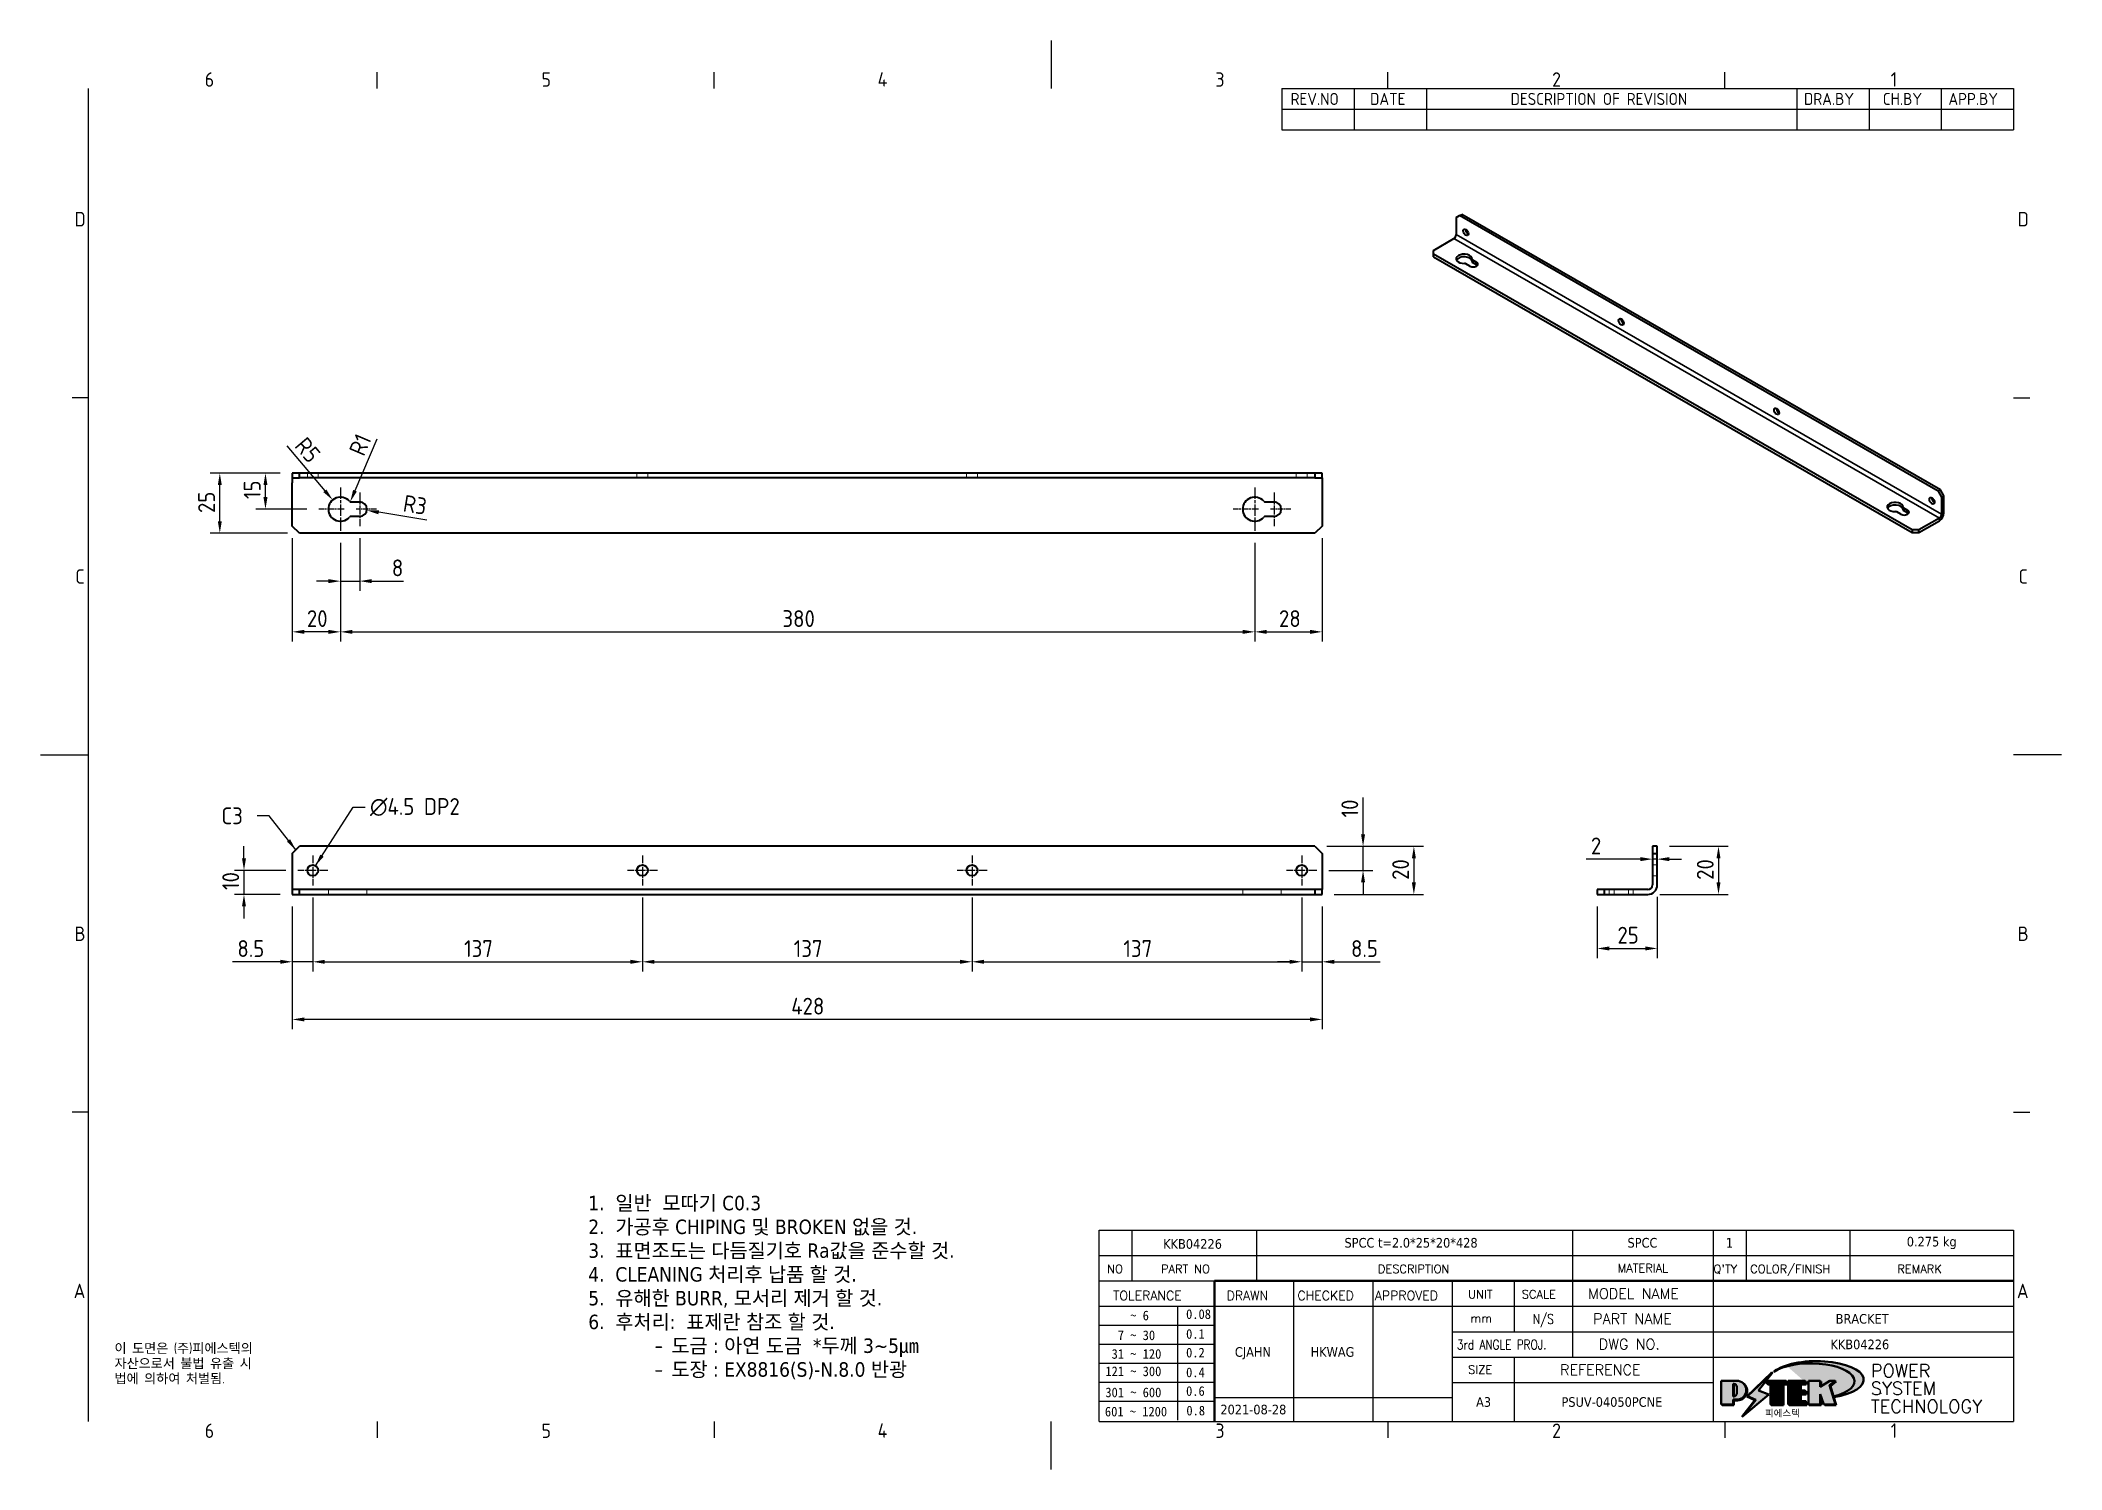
# Model space of a CAD drawing. Header units: millimetres. Extents: x 0 to 840, y 0 to 594.
import ezdxf
from ezdxf.enums import TextEntityAlignment as Align

# ---------------------------------------------------------------- set-up
doc = ezdxf.new("R2010")
doc.units = ezdxf.units.MM
doc.header["$LTSCALE"] = 2
doc.linetypes.add('CHAIN', pattern=[0.35429999999999995, 0.2362, -0.0295, 0.0591, -0.0295])
doc.linetypes.add('DASHED', pattern=[0.2067, 0.1654, -0.0413])
doc.layers.get('0').update_dxf_attribs({"color": 3, "lineweight": 25})
for name, color, linetype, lineweight in [('가려진 것(ISO)', 2, 'DASHED', 18), ('가시적인 것(ISO)', 3, 'Continuous', 40), ('가시적인 좁은 것(ISO)', 3, 'Continuous', 35), ('경계(ISO)', 7, 'Continuous', 25), ('기호(ISO)', 5, 'Continuous', 25), ('제목(ISO)', 5, 'Continuous', 50), ('중심 표식(ISO)', 1, 'Continuous', 25), ('치수(ISO)', 2, 'Continuous', 25), ('해치(ISO)', 7, 'Continuous', 18)]:
    doc.layers.add(name, color=color, linetype=linetype, lineweight=lineweight)
doc.styles.add('HAN_291', font='')
doc.styles.add('HAN_370', font='', dxfattribs={"width": 2})
doc.styles.add('ISO Proportional', font='arial.ttf')
doc.styles.add('ISO ProportionalPSTEK', font='isocp.shx')
doc.styles.add('RC_284', font='ROMANC.shx')
doc.styles.add('RC_287', font='ROMANC.shx')
doc.styles.add('RC_292', font='ROMANC.shx')
doc.styles.add('ROMANT_294', font='romant.shx')
doc.styles.add('문자 텍스트_PSTEK_POSCO', font='isocp.shx')
doc.styles.add('치수 텍스트_PSTEK_POSCO', font='isocp.shx')
doc.styles.add('텍스트 스타일198', font='tahoma.ttf')
doc.styles.add('텍스트 스타일333', font='ROMANC.shx', dxfattribs={"width": 0.800000011920929})
doc.styles.get('HAN_291').set_extended_font_data('GulimChe')
doc.styles.get('HAN_370').set_extended_font_data('GulimChe')
doc.dimstyles.new('치수_PSTEK_POSCO', dxfattribs={"dimscale": 2, "dimtxt": 3.5, "dimasz": 2.5, "dimexe": 2, "dimexo": 2.5, "dimgap": 1, "dimtad": 1, "dimrnd": 1e-08, "dimdsep": 46, "dimtxsty": '치수 텍스트_PSTEK_POSCO', "dimcen": 0.09, "dimdle": 10, "dimclrd": 7, "dimclre": 7, "dimclrt": 2, "dimadec": 1, "dimazin": 2, "dimtfac": 1, "dimtmove": 0, "dimatfit": 3, "dimfxl": 0, "dimtolj": 1, "dimlwd": -1, "dimlwe": -1, "dimarcsym": 0})
doc.dimstyles.new('치수_PSTEK_POSCO$7', dxfattribs={"dimscale": 2, "dimtxt": 3.5, "dimasz": 2.5, "dimexe": 2, "dimexo": 2.5, "dimgap": 1, "dimtad": 1, "dimrnd": 1e-08, "dimdsep": 46, "dimtxsty": '치수 텍스트_PSTEK_POSCO', "dimcen": 0.09, "dimdle": 10, "dimclrd": 7, "dimclre": 7, "dimclrt": 2, "dimadec": 1, "dimazin": 2, "dimtfac": 1, "dimtmove": 0, "dimatfit": 3, "dimfxl": 0, "dimtolj": 1, "dimlwd": -1, "dimlwe": -1, "dimarcsym": 0})

msp = doc.modelspace()

# ---------------------------------------------------------------- texts
at = {"layer": '기호(ISO)', "color": 2, "insert": (136.9813187324272, 275.3634922566599), "char_height": 6.99999988079071, "width": 43.28146635293962, "attachment_point": 4, "line_spacing_factor": 0.612500011920929, "style": '치수 텍스트_PSTEK_POSCO'}
msp.add_mtext('{\\fAIGDT|b0|i0;\\H7.0000;n\\fisocp|b0|i0;\\H7.0000;4.5 DP2}', dxfattribs=at)
at = {"layer": '기호(ISO)', "color": 2, "insert": (75.202639313894, 271.7226449162841), "char_height": 6.99999988079071, "attachment_point": 4, "style": '치수 텍스트_PSTEK_POSCO'}
msp.add_mtext('{C3}', dxfattribs=at)
at = {"layer": '기호(ISO)', "color": 7, "insert": (30.78925080976877, 52.45654487984861), "char_height": 4.000000059604645, "width": 102.480276521085, "attachment_point": 1, "line_spacing_factor": 0.9442214369773865, "style": '문자 텍스트_PSTEK_POSCO'}
msp.add_mtext('{이 도면은 (주)피에스텍의\\P자산으로서 불법 유출 시 \\P법에 의하여 처벌됨.}', dxfattribs=at)

# ---------------------------------------------------------------- blocks, each defined once
blk = doc.blocks.new('경계 Default Border')
at = {"layer": '경계(ISO)'}
for p, q in [((70, 287.0000076293945), (70, 290.4000091552734)), ((140, 287.0000076293945), (140, 290.4000091552734)), ((280, 287.0000076293945), (280, 290.4000091552734)), ((350, 287.0000076293945), (350, 290.4000091552734)), ((10, 222.7499961853027), (6.599999666213989, 222.7499961853027)), ((410, 222.7499961853027), (413.4000015258789, 222.7499961853027)), ((10, 74.25000190734863), (6.599999666213989, 74.25000190734863)), ((410, 74.25000190734863), (413.4000015258789, 74.25000190734863)), ((70, 10), (70, 6.599999666213989)), ((140, 10), (140, 6.599999666213989)), ((280, 10), (280, 6.599999666213989)), ((350, 10), (350, 6.599999666213989))]:
    blk.add_line(p, q, dxfattribs=at)
at = {"layer": '경계(ISO)', "flags": 128}
for points in [[(210, 297.0000076293945), (210, 287.0000076293945)], [(10, 10), (10, 287.0000076293945)], [(0, 148.5000038146973), (10, 148.5000038146973)], [(420, 148.5000038146973), (410, 148.5000038146973)], [(210, 0), (210, 10)]]:
    blk.add_lwpolyline(points, dxfattribs=at)
at = {"layer": '경계(ISO)', "color": 2, "char_height": 3.00000011920929, "attachment_point": 7, "style": '문자 텍스트_PSTEK_POSCO'}
for s, insert in [('6', (34.14453946055966, 287.3713945155963)), ('5', (104.1445394605597, 287.3713945155963)), ('4', (173.9734701308116, 287.4)), ('3', (244.1685395229535, 287.3713945155963)), ('2', (314.127739416884, 287.3713945155963)), ('1', (384.4860661041481, 287.4)), ('D', (7.078270083685684, 258.3463944559917)), ('D', (410.878270202895, 258.3463944559917)), ('C', (7.244539400955009, 184.0963944559917)), ('C', (411.0445395201643, 184.0963944559917)), ('B', (7.078270083685684, 109.8463944559917)), ('B', (410.878270202895, 109.8463944559917)), ('A', (6.914400698149937, 35.61784856929444)), ('A', (410.7144008173592, 35.61784856929444)), ('6', (34.14453946055966, 6.57139439638704)), ('5', (104.1445394605597, 6.57139439638704)), ('4', (173.9734701308116, 6.59999988079071)), ('3', (244.1685395229535, 6.57139439638704)), ('2', (314.127739416884, 6.57139439638704)), ('1', (384.4860661041481, 6.59999988079071))]:
    blk.add_mtext(s, dxfattribs=dict(at, insert=insert))
blk = doc.blocks.new('제목 블록 PSTEK')
for color, points in [(252, [(317.2195697678507, 17.0593801673321), (322.0326348870767, 21.62682475217465), (322.2781991042243, 21.94392121864296), (317.0471853425802, 16.97985676345368), (318.7512090904202, 16.1899260703855), (316.0018030350395, 12.71868385740789), (316.3356552234328, 13.00206718743325), (318.9235935156908, 16.2694494742633)]), (5, [(321.6183518841322, 17.4193704504104), (319.5281351041078, 18.24969419629727), (322.4505835294948, 22.02344462252142), (317.2195697678507, 17.0593801673321), (318.9235935156908, 16.2694494742633), (316.1741874603099, 12.79820726128571)]), (1, [(324.4839107253602, 19.60711530335299), (325.2419748254881, 19.60711530335299), (325.2419748254881, 20.25857663940324), (321.2266040451076, 20.25857663940324), (321.2266040451076, 19.60711530335299), (321.9846681452406, 19.60711530335299), (321.9846681452406, 15.3430047401139), (324.4839107253602, 15.3430047401139)]), (252, [(321.9846681452406, 19.60711530335299), (321.4042753185749, 19.60711530335299), (321.4042753185749, 19.45905590879572), (321.9846681452406, 19.45905590879572)]), (252, [(324.6615819988275, 19.45905590879572), (325.4196460989604, 19.45905590879572), (325.4196460989604, 20.11051724484596), (325.2419748254881, 20.11051724484596), (325.2419748254881, 19.60711530335299), (324.4839107253602, 19.60711530335299), (324.4839107253602, 15.3430047401139), (322.1623394187076, 15.3430047401139), (322.1623394187076, 15.19494534555726), (324.6615819988275, 15.19494534555726)]), (1, [(329.2277337269622, 20.25857663940324), (325.65654113025, 20.25857663940324), (325.65654113025, 15.3430047401139), (329.3580259941756, 15.3430047401139), (329.3580259941756, 15.9944660761648), (328.1137701654877, 15.9944660761648), (328.1137701654877, 17.56360607323003), (329.2277337269622, 17.56360607323003), (329.2277337269622, 18.25543873810179), (328.1137701654877, 18.25543873810179), (328.1137701654877, 19.60711530335299), (329.2277337269622, 19.60711530335299)]), (252, [(328.2914414389548, 19.45905590879572), (329.4054050004294, 19.45905590879572), (329.4054050004294, 20.11051724484596), (329.2277337269622, 20.11051724484596), (329.2277337269622, 19.60711530335299), (328.1137701654877, 19.60711530335299), (328.1137701654877, 18.25543873810179), (328.2914414389548, 18.25543873810179)]), (252, [(328.2914414389548, 17.41554667867274), (329.4054050004294, 17.41554667867274), (329.4054050004294, 18.10737934354514), (329.2277337269622, 18.10737934354514), (329.2277337269622, 17.56360607323003), (328.1137701654877, 17.56360607323003), (328.1137701654877, 15.9944660761648), (328.2914414389548, 15.9944660761648)]), (1, [(332.3312149849806, 20.25857663940324), (329.8592894925411, 20.25857663940324), (329.8592894925411, 15.3430047401139), (332.3312149849806, 15.3430047401139), (332.3312149849806, 17.4318630164523), (333.0701931098801, 15.3430047401139), (335.4855464857051, 15.3430047401139), (334.2514536401189, 19.30614745124769), (335.4379594596742, 20.25857663940324), (334.3071782107978, 20.25857663940324), (332.3312149849806, 18.99741471888304)]), (252, [(332.5088862584528, 16.92964231796647), (332.3312149849806, 17.43186301645164), (332.3312149849806, 15.3430047401139), (330.0369607660135, 15.3430047401139), (330.0369607660135, 15.19494534555726), (332.5088862584528, 15.19494534555726)]), (252, [(332.5088862584528, 20.1105172448466), (332.3312149849806, 20.1105172448466), (332.3312149849806, 18.99741471888368), (332.5088862584528, 19.11081371413894)]), (252, [(335.6156307331414, 20.11051724484596), (335.2535118015555, 20.11051724484596), (334.2514536401189, 19.30614745124769), (335.4855464857051, 15.3430047401139), (333.1954852176545, 15.3430047401139), (333.2478643833523, 15.19494534555726), (335.6632177591723, 15.19494534555726), (334.4291249135862, 19.15808805669106)]), (252, [(329.5356972676428, 15.8464066816075), (329.3580259941756, 15.8464066816075), (329.3580259941756, 15.3430047401139), (325.8342124037171, 15.3430047401139), (325.8342124037171, 15.19494534555726), (329.5356972676428, 15.19494534555726)])]:
    blk.add_hatch(color=color).paths.add_polyline_path(points)
h = blk.add_hatch(color=1)
edge = h.paths.add_edge_path(flags=0)
edge.add_line((314.2242174273352, 19.60711530335299), (314.2242174273352, 17.00126995915134))
edge.add_line((314.2242174273352, 17.00126995915134), (314.3485873187598, 17.00126995915134))
edge.add_arc((314.3485873187598, 17.6527312952023), 0.6514613360509371, 270, 360)
edge.add_line((315.0000486548106, 17.6527312952023), (315.0000486548106, 18.95565396730211))
edge.add_arc((314.3485873187598, 18.95565396730212), 0.6514613360508712, 0, 90)
edge.add_line((314.3485873187598, 19.60711530335299), (314.2242174273352, 19.60711530335299))
edge = h.paths.add_edge_path()
edge.add_arc((314.9847713324306, 18.28938669179658), 1.969189947606664, 269.9999999999959, 450)
edge.add_line((314.9847713324306, 20.25857663940318), (311.7664314776902, 20.25857663940324))
edge.add_line((311.7664314776902, 20.25857663940324), (311.7664314776902, 15.3430047401139))
edge.add_line((311.7664314776902, 15.3430047401139), (314.2242174273352, 15.3430047401139))
edge.add_line((314.2242174273352, 15.3430047401139), (314.2242174273352, 16.32019674418991))
edge.add_line((314.2242174273352, 16.32019674418991), (314.9847713324307, 16.32019674418991))
h = blk.add_hatch(color=252)
edge = h.paths.add_edge_path()
edge.add_arc((314.9847713324309, 18.28938669179657), 1.969189947606666, 270, 406.8278729790604)
edge.add_arc((315.1624426058984, 18.1413272972396), 1.969189947606962, -90, 53.560984836317004, ccw=False)
edge.add_line((315.1624426058984, 16.17213734963263), (314.4018887008024, 16.17213734963263))
edge.add_line((314.4018887008024, 16.17213734963263), (314.4018887008024, 15.19494534555726))
edge.add_line((314.4018887008024, 15.19494534555726), (311.9441027511573, 15.19494534555726))
edge.add_line((311.9441027511573, 15.19494534555726), (311.9441027511573, 15.3430047401139))
edge.add_line((311.9441027511573, 15.3430047401139), (314.2242174273352, 15.3430047401139))
edge.add_line((314.2242174273352, 15.3430047401139), (314.2242174273352, 16.32019674418991))
edge.add_line((314.2242174273352, 16.32019674418991), (314.9847713324309, 16.32019674418991))
h = blk.add_hatch(color=252)
edge = h.paths.add_edge_path()
edge.add_line((314.4018887008024, 19.45905590879572), (314.5262585922315, 19.45905590879572))
edge.add_arc((314.5262585922314, 18.80759457274939), 0.6514613360463194, 60.4189348879147, 90.00000000000318, ccw=False)
edge.add_arc((314.3485873187602, 18.95565396730057), 0.6514613360524251, 39.96992292766206, 90.00000000009999)
edge.add_line((314.3485873187591, 19.60711530335307), (314.2242174273352, 19.60711530335298))
edge.add_line((314.2242174273352, 19.60711530335299), (314.2242174273352, 17.00126995915134))
edge.add_line((314.2242174273352, 17.00126995915134), (314.3485873187591, 17.00126995915134))
edge.add_arc((314.3485873187568, 17.652731295233), 0.6514613360816299, 270.0000000002, 274.6930825552478)
edge.add_line((314.4018887008024, 17.0034541317032), (314.4018887008024, 19.45905590879572))
at = {"layer": '해치(ISO)'}
h = blk.add_hatch(color=140, dxfattribs=at)
edge = h.paths.add_edge_path()
edge.add_ellipse((330.3660919371412, 20.15576403068321), major_axis=(9.100907360794343, 0), ratio=0.4069904968023172, start_angle=301.3098473703837, end_angle=507.7436900681698)
edge.add_ellipse((331.5340919371412, 20.4634168429492), major_axis=(-9.82350664112931, 0), ratio=0.3942600559756514, start_angle=111.51207141178469, end_angle=334.47025347086895, ccw=False)
edge.add_line((335.1363447531188, 16.8601935978785), (335.0955236905705, 16.99119398620872))
at = {"color": 180}
for p, q in [((182.475792979055, 11.79100474011392), (182.4757929790549, 51.56524660363496)), ((182.4757929790549, 51.56524660363496), (372.4757929537551, 51.56524660363496)), ((189.2651435055721, 51.56524660363496), (189.2651435055722, 41.00524660363494)), ((215.2152739891528, 41.00524660363494), (215.2152739891528, 51.56524660363496)), ((280.8758854511282, 51.56524660363496), (280.8758854511282, 41.00524660363494)), ((310.0881549537552, 51.56524660363496), (310.0881549537553, 41.00524660363494)), ((316.9044520275131, 51.56524660363496), (316.9044520275127, 41.00524660363494)), ((338.4566026226726, 51.56524660363496), (338.4566026226727, 41.00524660363494)), ((372.4757929537551, 51.56524660363496), (372.4757929537551, 11.79100474011389)), ((182.475792979055, 46.2852466036349), (372.4757929537551, 46.28524660363492)), ((182.475792979055, 41.00524660363493), (206.451475290024, 41.00524660363493)), ((222.9401812389276, 11.79100474011392), (222.9401812389276, 41.00524660363494)), ((239.4288871878316, 11.79100474011392), (239.4288871878316, 41.00524660363494)), ((255.9175931367356, 11.79100474011392), (255.9175931367356, 41.00524660363494)), ((268.6918866058747, 41.00524660363494), (268.6918866058747, 30.44524660363498)), ((280.8758854511282, 41.00524660363494), (280.8758854511282, 25.16524660363502)), ((310.088154953755, 41.00524660363494), (310.088154953755, 11.79100474011392)), ((182.475792979055, 35.72524660363497), (206.451475290024, 35.72524660363497)), ((198.8621818849491, 12.02524660363491), (198.8621818849491, 35.72524660363497)), ((206.451475290024, 35.72524660363497), (372.4757929537551, 35.72524660363497)), ((182.475792979055, 31.77524660363492), (206.451475290024, 31.77524660363492)), ((255.917593136736, 30.44524660363498), (372.4757929537552, 30.44524660363501)), ((182.475792979055, 27.82524660363487), (206.451475290024, 27.82524660363487)), ((182.475792979055, 23.87524660363505), (206.451475290024, 23.87524660363505)), ((255.9175931367359, 25.16524660363502), (372.4757929537552, 25.165246603635)), ((268.6918866058744, 25.16524660363502), (268.6918866058744, 11.79100474011392)), ((182.475792979055, 19.92524660363478), (206.451475290024, 19.92524660363478)), ((255.9175931367359, 19.88524660363481), (310.0881549537553, 19.88524660363481)), ((182.475792979055, 15.97524660363496), (206.451475290024, 15.97524660363496)), ((206.451475290024, 16.74100474011396), (255.9175931367359, 16.74100474011396)), ((182.475792979055, 11.79100474011392), (372.4757929537551, 11.79100474011389))]:
    blk.add_line(p, q, dxfattribs=at)
at = {"color": 7, "lineweight": 50}
for p, q in [((206.4514752900237, 11.79100474011392), (206.4514752900237, 41.00524660363494)), ((206.451475290024, 41.00524660363494), (372.4757929537551, 41.00524660363496))]:
    blk.add_line(p, q, dxfattribs=at)
at = {"color": 7}
for p, q in [((322.2781991042243, 21.94392121864296), (317.0471853425802, 16.97985676345368)), ((322.4505835294948, 22.02344462252142), (317.2195697678507, 17.0593801673321)), ((317.2195697678507, 17.0593801673321), (322.0326348870767, 21.62682475217465)), ((319.5281351041078, 18.24969419629727), (322.4505835294948, 22.02344462252142)), ((322.0326348870767, 21.62682475217465), (322.2781991042243, 21.94392121864296)), ((311.7664314776902, 20.25900474011391), (311.7664314776902, 15.34300474011391)), ((314.9847713324309, 20.25857663940324), (311.7664314776902, 20.25857663940324)), ((314.9847713324309, 20.25857663940324), (311.7664314776902, 20.25857663940324)), ((311.7664314776902, 20.25857663940324), (311.7664314776902, 15.3430047401139)), ((314.2242174273352, 17.00126995915134), (314.2242174273352, 19.60711530335299)), ((314.2242174273352, 19.60711530335299), (314.3485873187591, 19.60711530335299)), ((314.3485873187591, 19.60711530335299), (314.2242174273352, 19.60711530335299)), ((314.2242174273352, 19.60711530335299), (314.2242174273352, 17.00126995915134)), ((314.2242174273352, 17.00126995915134), (314.2242174273352, 19.60711530335299)), ((314.2242174273352, 19.60711530335299), (314.3485873187591, 19.60711530335299)), ((314.3485873187591, 17.00126995915134), (314.2242174273352, 17.00126995915134)), ((314.2242174273352, 17.00126995915134), (314.3485873187591, 17.00126995915134)), ((314.3485873187591, 17.00126995915134), (314.2242174273352, 17.00126995915134)), ((314.4018887008024, 19.45905590879572), (314.5262585922314, 19.45905590879572)), ((314.4018887008024, 17.0034541317032), (314.4018887008024, 19.45905590879572)), ((315.0000486548106, 18.95565396730275), (315.0000486548106, 17.65273129520161)), ((315.0000486548106, 18.95565396730275), (315.0000486548106, 17.65273129520161)), ((316.1741874603099, 12.79820726128571), (321.6183518841322, 17.4193704504104)), ((317.0471853425802, 16.97985676345368), (318.7512090904202, 16.1899260703855)), ((318.9235935156908, 16.2694494742633), (317.2195697678507, 17.0593801673321)), ((317.2195697678507, 17.0593801673321), (318.9235935156908, 16.2694494742633)), ((321.6183518841322, 17.4193704504104), (319.5281351041078, 18.24969419629727)), ((325.2419748254881, 20.25857663940324), (321.2266040451076, 20.25857663940324)), ((321.2266040451076, 20.25857663940324), (321.2266040451076, 19.60711530335299)), ((325.2419748254881, 20.25857663940324), (321.2266040451076, 20.25857663940324)), ((321.2266040451076, 20.25857663940324), (321.2266040451076, 19.60711530335299)), ((321.2266040451076, 19.60711530335299), (321.9846681452406, 19.60711530335299)), ((321.2266040451076, 19.60711530335299), (321.9846681452406, 19.60711530335299)), ((321.4042753185749, 19.60711530335299), (321.4042753185749, 19.45905590879572)), ((321.9846681452406, 19.60711530335299), (321.4042753185749, 19.60711530335299)), ((321.4042753185749, 19.45905590879572), (321.9846681452406, 19.45905590879572)), ((321.9846681452406, 19.60711530335299), (321.9846681452406, 15.3430047401139)), ((321.9846681452406, 19.45905590879572), (321.9846681452406, 19.60711530335299)), ((321.9846681452406, 19.60711530335299), (321.9846681452406, 15.3430047401139)), ((324.4839107253602, 19.60711530335299), (325.2419748254881, 19.60711530335299)), ((324.4839107253602, 15.3430047401139), (324.4839107253602, 19.60711530335299)), ((325.2419748254881, 19.60711530335299), (324.4839107253602, 19.60711530335299)), ((324.4839107253602, 19.60711530335299), (324.4839107253602, 15.3430047401139)), ((324.4839107253602, 19.60711530335299), (325.2419748254881, 19.60711530335299)), ((324.4839107253602, 15.3430047401139), (324.4839107253602, 19.60711530335299)), ((324.6615819988275, 19.45905590879572), (325.4196460989604, 19.45905590879572)), ((324.6615819988275, 15.19494534555726), (324.6615819988275, 19.45905590879572)), ((325.2419748254881, 19.60711530335299), (325.2419748254881, 20.25857663940324)), ((325.2419748254881, 19.60711530335299), (325.2419748254881, 20.25857663940324)), ((325.4196460989604, 20.11051724484596), (325.2419748254881, 20.11051724484596)), ((325.2419748254881, 20.11051724484596), (325.2419748254881, 19.60711530335299)), ((325.4196460989604, 19.45905590879572), (325.4196460989604, 20.11051724484596)), ((329.2277337269622, 20.25857663940324), (325.65654113025, 20.25857663940324)), ((325.65654113025, 20.25857663940324), (325.65654113025, 15.3430047401139)), ((325.65654113025, 20.25857663940324), (325.65654113025, 15.3430047401139)), ((329.2277337269622, 20.25857663940324), (325.65654113025, 20.25857663940324)), ((328.1137701654877, 18.25543873810179), (328.1137701654877, 19.60711530335299)), ((328.1137701654877, 19.60711530335299), (329.2277337269622, 19.60711530335299)), ((329.2277337269622, 19.60711530335299), (328.1137701654877, 19.60711530335299)), ((328.1137701654877, 19.60711530335299), (328.1137701654877, 18.25543873810179)), ((328.1137701654877, 18.25543873810179), (328.1137701654877, 19.60711530335299)), ((328.1137701654877, 19.60711530335299), (329.2277337269622, 19.60711530335299)), ((329.2277337269622, 18.25543873810179), (328.1137701654877, 18.25543873810179)), ((328.1137701654877, 18.25543873810179), (328.2914414389548, 18.25543873810179)), ((329.2277337269622, 18.25543873810179), (328.1137701654877, 18.25543873810179)), ((328.1137701654877, 17.56360607323003), (329.2277337269622, 17.56360607323003)), ((328.1137701654877, 15.9944660761648), (328.1137701654877, 17.56360607323003)), ((329.2277337269622, 17.56360607323003), (328.1137701654877, 17.56360607323003)), ((328.1137701654877, 17.56360607323003), (328.1137701654877, 15.9944660761648)), ((328.1137701654877, 17.56360607323003), (329.2277337269622, 17.56360607323003)), ((328.1137701654877, 15.9944660761648), (328.1137701654877, 17.56360607323003)), ((328.2914414389548, 18.25543873810179), (328.2914414389548, 19.45905590879572)), ((328.2914414389548, 19.45905590879572), (329.4054050004294, 19.45905590879572)), ((328.2914414389548, 15.9944660761648), (328.2914414389548, 17.41554667867274)), ((328.2914414389548, 17.41554667867274), (329.4054050004294, 17.41554667867274)), ((329.2277337269622, 19.60711530335299), (329.2277337269622, 20.25857663940324)), ((329.2277337269622, 19.60711530335299), (329.2277337269622, 20.25857663940324)), ((329.4054050004294, 20.11051724484596), (329.2277337269622, 20.11051724484596)), ((329.2277337269622, 20.11051724484596), (329.2277337269622, 19.60711530335299)), ((329.2277337269622, 17.56360607323003), (329.2277337269622, 18.25543873810179)), ((329.2277337269622, 17.56360607323003), (329.2277337269622, 18.25543873810179)), ((329.4054050004294, 18.10737934354514), (329.2277337269622, 18.10737934354514)), ((329.2277337269622, 18.10737934354514), (329.2277337269622, 17.56360607323003)), ((329.4054050004294, 19.45905590879572), (329.4054050004294, 20.11051724484596)), ((329.4054050004294, 17.41554667867274), (329.4054050004294, 18.10737934354514)), ((332.3312149849806, 20.25857663940324), (329.8592894925411, 20.25857663940324)), ((329.8592894925411, 20.25857663940324), (329.8592894925411, 15.3430047401139)), ((329.8592894925411, 20.25857663940324), (329.8592894925411, 15.3430047401139)), ((332.3312149849806, 20.25857663940324), (329.8592894925411, 20.25857663940324)), ((334.3071782107978, 20.25857663940324), (332.3312149849806, 18.99741471888304)), ((332.3312149849806, 18.99741471888304), (332.3312149849806, 20.25857663940324)), ((334.3071782107978, 20.25857663940324), (332.3312149849806, 18.99741471888304)), ((332.3312149849806, 18.99741471888304), (332.3312149849806, 20.25857663940324)), ((332.5088862584528, 20.1105172448466), (332.3312149849806, 20.1105172448466)), ((332.3312149849806, 20.1105172448466), (332.3312149849806, 18.99741471888368)), ((332.3312149849806, 18.99741471888368), (332.5088862584528, 19.11081371413894)), ((332.3312149849806, 17.4318630164523), (333.0701931098801, 15.3430047401139)), ((332.3312149849806, 15.3430047401139), (332.3312149849806, 17.4318630164523)), ((332.5088862584528, 16.92964231796647), (332.3312149849806, 17.43186301645164)), ((332.3312149849806, 17.43186301645164), (332.3312149849806, 15.3430047401139)), ((332.3312149849806, 17.4318630164523), (333.0701931098801, 15.3430047401139)), ((332.3312149849806, 15.3430047401139), (332.3312149849806, 17.4318630164523)), ((332.5088862584528, 19.11081371413894), (332.5088862584528, 20.1105172448466)), ((332.5088862584528, 15.19494534555726), (332.5088862584528, 16.92964231796647)), ((334.2514536401189, 19.30614745124769), (335.4379594596742, 20.25857663940324)), ((334.2514536401189, 19.30614745124769), (335.4379594596742, 20.25857663940324)), ((335.2535118015555, 20.11051724484596), (334.2514536401189, 19.30614745124769)), ((335.4855464857051, 15.3430047401139), (334.2514536401189, 19.30614745124769)), ((334.2514536401189, 19.30614745124769), (335.4855464857051, 15.3430047401139)), ((335.4855464857051, 15.3430047401139), (334.2514536401189, 19.30614745124769)), ((335.4379594596742, 20.25857663940324), (334.3071782107978, 20.25857663940324)), ((335.4379594596742, 20.25857663940324), (334.3071782107978, 20.25857663940324)), ((334.4291249135862, 19.15808805669104), (335.6156307331414, 20.11051724484596)), ((335.6632177591723, 15.19494534555726), (334.4291249135862, 19.15808805669104)), ((335.6156307331414, 20.11051724484596), (335.2535118015555, 20.11051724484596)), ((345.0447381189468, 17.50375595811051), (344.9867755289346, 17.689895936919)), ((311.7664314776902, 15.3430047401139), (314.2242174273352, 15.3430047401139)), ((311.7664314776902, 15.3430047401139), (314.2242174273352, 15.3430047401139)), ((314.2242174273352, 15.3430047401139), (311.9441027511573, 15.3430047401139)), ((311.9441027511573, 15.3430047401139), (311.9441027511573, 15.19494534555726)), ((311.9441027511573, 15.19494534555726), (314.4018887008024, 15.19494534555726)), ((314.2242174273352, 16.32019674418991), (314.9847713324309, 16.32019674418991)), ((314.2242174273352, 15.3430047401139), (314.2242174273352, 16.32019674418991)), ((314.9847713324309, 16.32019674418991), (314.2242174273352, 16.32019674418991)), ((314.2242174273352, 16.32019674418991), (314.2242174273352, 15.3430047401139)), ((314.2242174273352, 16.32019674418991), (314.9847713324309, 16.32019674418991)), ((314.2242174273352, 15.3430047401139), (314.2242174273352, 16.32019674418991)), ((314.4018887008024, 16.17213734963263), (315.162442605898, 16.17213734963263)), ((314.4018887008024, 15.19494534555726), (314.4018887008024, 16.17213734963263)), ((318.7512090904202, 16.1899260703855), (316.0018030350395, 12.71868385740789)), ((316.0018030350395, 12.71868385740789), (316.3356552234328, 13.00206718743325)), ((318.9235935156908, 16.2694494742633), (316.1741874603099, 12.79820726128571)), ((316.3356552234328, 13.00206718743325), (318.9235935156908, 16.2694494742633)), ((321.9846681452406, 15.3430047401139), (324.4839107253602, 15.3430047401139)), ((321.9846681452406, 15.3430047401139), (324.4839107253602, 15.3430047401139)), ((324.4839107253602, 15.3430047401139), (322.1623394187076, 15.3430047401139)), ((322.1623394187076, 15.3430047401139), (322.1623394187076, 15.19494534555726)), ((322.1623394187076, 15.19494534555726), (324.6615819988275, 15.19494534555726)), ((325.65654113025, 15.3430047401139), (329.3580259941756, 15.3430047401139)), ((325.65654113025, 15.3430047401139), (329.3580259941756, 15.3430047401139)), ((329.3580259941756, 15.3430047401139), (325.8342124037171, 15.3430047401139)), ((325.8342124037171, 15.3430047401139), (325.8342124037171, 15.19494534555726)), ((325.8342124037171, 15.19494534555726), (329.5356972676428, 15.19494534555726)), ((329.3580259941756, 15.9944660761648), (328.1137701654877, 15.9944660761648)), ((328.1137701654877, 15.9944660761648), (328.2914414389548, 15.9944660761648)), ((329.3580259941756, 15.9944660761648), (328.1137701654877, 15.9944660761648)), ((329.3580259941756, 15.3430047401139), (329.3580259941756, 15.9944660761648)), ((329.3580259941756, 15.3430047401139), (329.3580259941756, 15.9944660761648)), ((329.5356972676428, 15.8464066816075), (329.3580259941756, 15.8464066816075)), ((329.3580259941756, 15.8464066816075), (329.3580259941756, 15.3430047401139)), ((329.5356972676428, 15.19494534555726), (329.5356972676428, 15.8464066816075)), ((329.8592894925411, 15.3430047401139), (332.3312149849806, 15.3430047401139)), ((329.8592894925411, 15.3430047401139), (332.3312149849806, 15.3430047401139)), ((332.3312149849806, 15.3430047401139), (330.0369607660135, 15.3430047401139)), ((330.0369607660135, 15.3430047401139), (330.0369607660135, 15.19494534555726)), ((330.0369607660135, 15.19494534555726), (332.5088862584528, 15.19494534555726)), ((333.0701931098801, 15.3430047401139), (335.4855464857051, 15.3430047401139)), ((333.0701931098801, 15.3430047401139), (335.4855464857051, 15.3430047401139)), ((335.4855464857051, 15.3430047401139), (333.1954852176545, 15.3430047401139)), ((333.1954852176545, 15.3430047401139), (333.2478643833523, 15.19494534555726)), ((333.2478643833523, 15.19494534555726), (335.6632177591723, 15.19494534555726))]:
    blk.add_line(p, q, dxfattribs=at)
at = {"color": 5}
for p, q in [((322.4505835294948, 22.02344462252142), (317.2195697678507, 17.0593801673321)), ((319.5281351041078, 18.24969419629727), (322.4505835294948, 22.02344462252142)), ((316.1741874603099, 12.79820726128571), (321.6183518841322, 17.4193704504104)), ((317.2195697678507, 17.0593801673321), (318.9235935156908, 16.2694494742633)), ((321.6183518841322, 17.4193704504104), (319.5281351041078, 18.24969419629727)), ((318.9235935156908, 16.2694494742633), (316.1741874603099, 12.79820726128571))]:
    blk.add_line(p, q, dxfattribs=at)
at = {"color": 1}
for p, q in [((314.9847713324309, 20.25857663940324), (311.7664314776902, 20.25857663940324)), ((311.7664314776902, 20.25857663940324), (311.7664314776902, 15.3430047401139)), ((314.2242174273352, 17.00126995915134), (314.2242174273352, 19.60711530335299)), ((314.2242174273352, 19.60711530335299), (314.3485873187591, 19.60711530335299)), ((314.3485873187591, 17.00126995915134), (314.2242174273352, 17.00126995915134)), ((315.0000486548106, 18.95565396730275), (315.0000486548106, 17.65273129520161)), ((325.2419748254881, 20.25857663940324), (321.2266040451076, 20.25857663940324)), ((321.2266040451076, 20.25857663940324), (321.2266040451076, 19.60711530335299)), ((321.2266040451076, 19.60711530335299), (321.9846681452406, 19.60711530335299)), ((321.9846681452406, 19.60711530335299), (321.9846681452406, 15.3430047401139)), ((324.4839107253602, 19.60711530335299), (325.2419748254881, 19.60711530335299)), ((324.4839107253602, 15.3430047401139), (324.4839107253602, 19.60711530335299)), ((325.2419748254881, 19.60711530335299), (325.2419748254881, 20.25857663940324)), ((329.2277337269622, 20.25857663940324), (325.65654113025, 20.25857663940324)), ((325.65654113025, 20.25857663940324), (325.65654113025, 15.3430047401139)), ((328.1137701654877, 18.25543873810179), (328.1137701654877, 19.60711530335299)), ((328.1137701654877, 19.60711530335299), (329.2277337269622, 19.60711530335299)), ((329.2277337269622, 18.25543873810179), (328.1137701654877, 18.25543873810179)), ((328.1137701654877, 17.56360607323003), (329.2277337269622, 17.56360607323003)), ((328.1137701654877, 15.9944660761648), (328.1137701654877, 17.56360607323003)), ((329.2277337269622, 19.60711530335299), (329.2277337269622, 20.25857663940324)), ((329.2277337269622, 17.56360607323003), (329.2277337269622, 18.25543873810179)), ((332.3312149849806, 20.25857663940324), (329.8592894925411, 20.25857663940324)), ((329.8592894925411, 20.25857663940324), (329.8592894925411, 15.3430047401139)), ((334.3071782107978, 20.25857663940324), (332.3312149849806, 18.99741471888304)), ((332.3312149849806, 18.99741471888304), (332.3312149849806, 20.25857663940324)), ((332.3312149849806, 17.4318630164523), (333.0701931098801, 15.3430047401139)), ((332.3312149849806, 15.3430047401139), (332.3312149849806, 17.4318630164523)), ((334.2514536401189, 19.30614745124769), (335.4379594596742, 20.25857663940324)), ((335.4855464857051, 15.3430047401139), (334.2514536401189, 19.30614745124769)), ((335.4379594596742, 20.25857663940324), (334.3071782107978, 20.25857663940324)), ((311.7664314776902, 15.3430047401139), (314.2242174273352, 15.3430047401139)), ((314.2242174273352, 16.32019674418991), (314.9847713324309, 16.32019674418991)), ((314.2242174273352, 15.3430047401139), (314.2242174273352, 16.32019674418991)), ((321.9846681452406, 15.3430047401139), (324.4839107253602, 15.3430047401139)), ((325.65654113025, 15.3430047401139), (329.3580259941756, 15.3430047401139)), ((329.3580259941756, 15.9944660761648), (328.1137701654877, 15.9944660761648)), ((329.3580259941756, 15.3430047401139), (329.3580259941756, 15.9944660761648)), ((329.8592894925411, 15.3430047401139), (332.3312149849806, 15.3430047401139)), ((333.0701931098801, 15.3430047401139), (335.4855464857051, 15.3430047401139))]:
    blk.add_line(p, q, dxfattribs=at)
at = {"color": 7}
for centre, radius, start, end in [((314.3485873187598, 18.95565396730211), 0.6514613360508712, 0, 90), ((314.3485873187602, 18.95565396730057), 0.6514613360524251, 39.96992292766117, 90), ((314.3485873187598, 18.95565396730212), 0.6514613360508712, 0, 90), ((314.3485873187597, 17.65273129520228), 0.6514613360509381, 270, 0), ((314.3485873187598, 17.6527312952023), 0.6514613360509381, 270, 0), ((314.3485873187568, 17.652731295233), 0.6514613360816299, 270, 274.6930825552478), ((314.5262585922314, 18.80759457274939), 0.6514613360463193, 60.41893488791137, 90), ((314.9847713324309, 18.28938669179658), 1.969189947606665, 270, 90), ((314.9847713324309, 18.28938669179658), 1.969189947606665, 270, 90), ((314.9847713324307, 18.2893866917965), 1.969189947606594, 270, 46.82787297909833), ((315.1624426058984, 18.1413272972396), 1.969189947606961, 270, 53.56098483636067)]:
    blk.add_arc(centre, radius, start, end, dxfattribs=at)
at = {"color": 1}
for centre, radius, start, end in [((314.3485873187598, 18.95565396730211), 0.6514613360508712, 0, 90), ((314.3485873187598, 17.6527312952023), 0.6514613360509381, 270, 0), ((314.9847713324309, 18.28938669179657), 1.969189947606665, 270, 90)]:
    blk.add_arc(centre, radius, start, end, dxfattribs=at)
at = {"layer": '제목(ISO)', "lineweight": 18}
blk.add_line((182.475792979055, 35.72500474011393), (182.475792979055, 11.79100474011392), dxfattribs=at)
at = {"layer": '제목(ISO)'}
for p, q in [((322.2781991042243, 21.94392121864296), (317.0471853425802, 16.97985676345368)), ((322.4505835294948, 22.02344462252142), (317.2195697678507, 17.0593801673321)), ((317.2195697678507, 17.0593801673321), (322.0326348870767, 21.62682475217465)), ((319.5281351041078, 18.24969419629727), (322.4505835294948, 22.02344462252142)), ((322.0326348870767, 21.62682475217465), (322.2781991042243, 21.94392121864296)), ((314.9847713324306, 20.25857663940324), (311.7664314776902, 20.25857663940324)), ((311.7664314776902, 20.25857663940324), (311.7664314776902, 15.3430047401139)), ((314.2242174273352, 17.00126995915134), (314.2242174273352, 19.60711530335299)), ((314.2242174273352, 19.60711530335299), (314.3485873187598, 19.60711530335299)), ((314.3485873187591, 19.60711530335299), (314.2242174273352, 19.60711530335299)), ((314.2242174273352, 19.60711530335299), (314.2242174273352, 17.00126995915134)), ((314.3485873187598, 17.00126995915134), (314.2242174273352, 17.00126995915134)), ((314.2242174273352, 17.00126995915134), (314.3485873187591, 17.00126995915134)), ((314.4018887008024, 19.45905590879572), (314.5262585922314, 19.45905590879572)), ((314.4018887008024, 17.0034541317032), (314.4018887008024, 19.45905590879572)), ((315.0000486548106, 18.95565396730211), (315.0000486548106, 17.6527312952023)), ((316.1741874603099, 12.79820726128571), (321.6183518841322, 17.4193704504104)), ((317.0471853425802, 16.97985676345368), (318.7512090904202, 16.1899260703855)), ((317.2195697678507, 17.0593801673321), (318.9235935156908, 16.2694494742633)), ((318.9235935156908, 16.2694494742633), (317.2195697678507, 17.0593801673321)), ((321.6183518841322, 17.4193704504104), (319.5281351041078, 18.24969419629727)), ((325.2419748254881, 20.25857663940324), (321.2266040451076, 20.25857663940324)), ((321.2266040451076, 20.25857663940324), (321.2266040451076, 19.60711530335299)), ((321.2266040451076, 19.60711530335299), (321.9846681452406, 19.60711530335299)), ((321.9846681452406, 19.60711530335299), (321.4042753185749, 19.60711530335299)), ((321.4042753185749, 19.60711530335299), (321.4042753185749, 19.45905590879572)), ((321.4042753185749, 19.45905590879572), (321.9846681452406, 19.45905590879572)), ((321.9846681452406, 19.60711530335299), (321.9846681452406, 15.3430047401139)), ((321.9846681452406, 19.45905590879572), (321.9846681452406, 19.60711530335299)), ((324.4839107253602, 19.60711530335299), (325.2419748254881, 19.60711530335299)), ((324.4839107253602, 15.3430047401139), (324.4839107253602, 19.60711530335299)), ((325.2419748254881, 19.60711530335299), (324.4839107253602, 19.60711530335299)), ((324.4839107253602, 19.60711530335299), (324.4839107253602, 15.3430047401139)), ((324.6615819988275, 19.45905590879572), (325.4196460989604, 19.45905590879572)), ((324.6615819988275, 15.19494534555726), (324.6615819988275, 19.45905590879572)), ((325.2419748254881, 19.60711530335299), (325.2419748254881, 20.25857663940324)), ((325.4196460989604, 20.11051724484596), (325.2419748254881, 20.11051724484596)), ((325.2419748254881, 20.11051724484596), (325.2419748254881, 19.60711530335299)), ((325.4196460989604, 19.45905590879572), (325.4196460989604, 20.11051724484596)), ((329.2277337269622, 20.25857663940324), (325.65654113025, 20.25857663940324)), ((325.65654113025, 20.25857663940324), (325.65654113025, 15.3430047401139)), ((328.1137701654877, 18.25543873810179), (328.1137701654877, 19.60711530335299)), ((328.1137701654877, 19.60711530335299), (329.2277337269622, 19.60711530335299)), ((329.2277337269622, 19.60711530335299), (328.1137701654877, 19.60711530335299)), ((328.1137701654877, 19.60711530335299), (328.1137701654877, 18.25543873810179)), ((329.2277337269622, 18.25543873810179), (328.1137701654877, 18.25543873810179)), ((328.1137701654877, 18.25543873810179), (328.2914414389548, 18.25543873810179)), ((328.1137701654877, 15.9944660761648), (328.1137701654877, 17.56360607323003)), ((328.1137701654877, 17.56360607323003), (329.2277337269622, 17.56360607323003)), ((329.2277337269622, 17.56360607323003), (328.1137701654877, 17.56360607323003)), ((328.1137701654877, 17.56360607323003), (328.1137701654877, 15.9944660761648)), ((328.2914414389548, 19.45905590879572), (329.4054050004294, 19.45905590879572)), ((328.2914414389548, 18.25543873810179), (328.2914414389548, 19.45905590879572)), ((328.2914414389548, 17.41554667867274), (329.4054050004294, 17.41554667867274)), ((328.2914414389548, 15.9944660761648), (328.2914414389548, 17.41554667867274)), ((329.2277337269622, 19.60711530335299), (329.2277337269622, 20.25857663940324)), ((329.4054050004294, 20.11051724484596), (329.2277337269622, 20.11051724484596)), ((329.2277337269622, 20.11051724484596), (329.2277337269622, 19.60711530335299)), ((329.2277337269622, 17.56360607323003), (329.2277337269622, 18.25543873810179)), ((329.4054050004294, 18.10737934354514), (329.2277337269622, 18.10737934354514)), ((329.2277337269622, 18.10737934354514), (329.2277337269622, 17.56360607323003)), ((329.4054050004294, 19.45905590879572), (329.4054050004294, 20.11051724484596)), ((329.4054050004294, 17.41554667867274), (329.4054050004294, 18.10737934354514)), ((332.3312149849806, 20.25857663940324), (329.8592894925411, 20.25857663940324)), ((329.8592894925411, 20.25857663940324), (329.8592894925411, 15.3430047401139)), ((334.3071782107978, 20.25857663940324), (332.3312149849806, 18.99741471888304)), ((332.3312149849806, 18.99741471888304), (332.3312149849806, 20.25857663940324)), ((332.5088862584528, 20.1105172448466), (332.3312149849806, 20.1105172448466)), ((332.3312149849806, 20.1105172448466), (332.3312149849806, 18.99741471888368)), ((332.3312149849806, 18.99741471888368), (332.5088862584528, 19.11081371413894)), ((332.3312149849806, 15.3430047401139), (332.3312149849806, 17.4318630164523)), ((332.3312149849806, 17.4318630164523), (333.0701931098801, 15.3430047401139)), ((332.5088862584528, 16.92964231796647), (332.3312149849806, 17.43186301645164)), ((332.3312149849806, 17.43186301645164), (332.3312149849806, 15.3430047401139)), ((332.5088862584528, 19.11081371413894), (332.5088862584528, 20.1105172448466)), ((332.5088862584528, 15.19494534555726), (332.5088862584528, 16.92964231796647)), ((334.2514536401189, 19.30614745124769), (335.4379594596742, 20.25857663940324)), ((335.2535118015555, 20.11051724484596), (334.2514536401189, 19.30614745124769)), ((335.4855464857051, 15.3430047401139), (334.2514536401189, 19.30614745124769)), ((334.2514536401189, 19.30614745124769), (335.4855464857051, 15.3430047401139)), ((335.4379594596742, 20.25857663940324), (334.3071782107978, 20.25857663940324)), ((334.4291249135862, 19.15808805669106), (335.6156307331414, 20.11051724484596)), ((335.6632177591723, 15.19494534555726), (334.4291249135862, 19.15808805669106)), ((335.6156307331414, 20.11051724484596), (335.2535118015555, 20.11051724484596)), ((311.7664314776902, 15.3430047401139), (314.2242174273352, 15.3430047401139)), ((314.2242174273352, 15.3430047401139), (311.9441027511573, 15.3430047401139)), ((311.9441027511573, 15.3430047401139), (311.9441027511573, 15.19494534555726)), ((311.9441027511573, 15.19494534555726), (314.4018887008024, 15.19494534555726)), ((314.2242174273352, 15.3430047401139), (314.2242174273352, 16.32019674418991)), ((314.2242174273352, 16.32019674418991), (314.9847713324307, 16.32019674418991)), ((314.9847713324309, 16.32019674418991), (314.2242174273352, 16.32019674418991)), ((314.2242174273352, 16.32019674418991), (314.2242174273352, 15.3430047401139)), ((314.4018887008024, 15.19494534555726), (314.4018887008024, 16.17213734963263)), ((314.4018887008024, 16.17213734963263), (315.1624426058984, 16.17213734963263)), ((318.7512090904202, 16.1899260703855), (316.0018030350395, 12.71868385740789)), ((316.0018030350395, 12.71868385740789), (316.3356552234328, 13.00206718743325)), ((318.9235935156908, 16.2694494742633), (316.1741874603099, 12.79820726128571)), ((316.3356552234328, 13.00206718743325), (318.9235935156908, 16.2694494742633)), ((321.9846681452406, 15.3430047401139), (324.4839107253602, 15.3430047401139)), ((324.4839107253602, 15.3430047401139), (322.1623394187076, 15.3430047401139)), ((322.1623394187076, 15.3430047401139), (322.1623394187076, 15.19494534555726)), ((322.1623394187076, 15.19494534555726), (324.6615819988275, 15.19494534555726)), ((325.65654113025, 15.3430047401139), (329.3580259941756, 15.3430047401139)), ((329.3580259941756, 15.3430047401139), (325.8342124037171, 15.3430047401139)), ((325.8342124037171, 15.3430047401139), (325.8342124037171, 15.19494534555726)), ((325.8342124037171, 15.19494534555726), (329.5356972676428, 15.19494534555726)), ((329.3580259941756, 15.9944660761648), (328.1137701654877, 15.9944660761648)), ((328.1137701654877, 15.9944660761648), (328.2914414389548, 15.9944660761648)), ((329.3580259941756, 15.3430047401139), (329.3580259941756, 15.9944660761648)), ((329.5356972676428, 15.8464066816075), (329.3580259941756, 15.8464066816075)), ((329.3580259941756, 15.8464066816075), (329.3580259941756, 15.3430047401139)), ((329.5356972676428, 15.19494534555726), (329.5356972676428, 15.8464066816075)), ((329.8592894925411, 15.3430047401139), (332.3312149849806, 15.3430047401139)), ((332.3312149849806, 15.3430047401139), (330.0369607660135, 15.3430047401139)), ((330.0369607660135, 15.3430047401139), (330.0369607660135, 15.19494534555726)), ((330.0369607660135, 15.19494534555726), (332.5088862584528, 15.19494534555726)), ((333.0701931098801, 15.3430047401139), (335.4855464857051, 15.3430047401139)), ((335.4855464857051, 15.3430047401139), (333.1954852176545, 15.3430047401139)), ((333.1954852176545, 15.3430047401139), (333.2478643833523, 15.19494534555726)), ((333.2478643833523, 15.19494534555726), (335.6632177591723, 15.19494534555726))]:
    blk.add_line(p, q, dxfattribs=at)
at = {"layer": '제목(ISO)', "color": 4}
blk.add_line((335.1363447531188, 16.8601935978785), (335.0955236905705, 16.99119398620872), dxfattribs=at)
at = {"layer": '제목(ISO)'}
for centre, radius, start, end in [((314.3485873187598, 18.95565396730212), 0.6514613360508712, 0, 90), ((314.3485873187602, 18.95565396730057), 0.6514613360524251, 39.96992292766117, 90), ((314.3485873187598, 17.6527312952023), 0.6514613360509371, 270, 0), ((314.3485873187568, 17.652731295233), 0.6514613360816299, 270, 274.6930825552478), ((314.5262585922314, 18.80759457274939), 0.6514613360463193, 60.41893488791137, 90), ((314.9847713324306, 18.28938669179658), 1.969189947606664, 46.82787297909431, 90), ((314.9847713324307, 18.2893866917965), 1.969189947606594, 270, 46.82787297909833), ((314.9847713324309, 18.28938669179657), 1.969189947606666, 270, 46.8278729790603), ((315.1624426058984, 18.1413272972396), 1.969189947606962, 270, 53.56098483631701)]:
    blk.add_arc(centre, radius, start, end, dxfattribs=at)
at = {"layer": '제목(ISO)', "color": 4}
for centre, major_axis, ratio, start_param, end_param in [((331.5340919371412, 20.4634168429492), (9.82350664112931, 0), 0.3942600559756514, 5.087845455444478, 8.97919982663645), ((330.3660919371412, 20.15576403068321), (9.100907360794343, 0), 0.4069904968023172, 5.258848905294775, 8.861799147915196)]:
    blk.add_ellipse(centre, major_axis=major_axis, ratio=ratio, start_param=start_param, end_param=end_param, dxfattribs=at)
at = {"color": 2}
for s, height, style, p in [('NO', 1.742399930953979, 'RC_284', (184.135398793432, 42.62317362549192)), ('PART NO', 1.742399930953979, 'RC_284', (195.3359407378685, 42.62317362549192)), ('DESCRIPTION', 1.742399930953979, 'RC_284', (240.4025565652523, 42.62317362549192)), ("Q'TY", 1.742399930953979, 'RC_284', (310.1440786515383, 42.62317362549192)), ('COLOR/FINISH', 1.742399930953979, 'RC_284', (317.7725341324144, 42.62317362549192)), ('REMARK', 1.742399930953979, 'RC_284', (348.346649953877, 42.62317362549192)), (' TOLERANCE', 1.899999976158142, 'RC_287', (184.0872874387979, 37.00893196870329)), ('DRAWN', 1.899999976158142, 'RC_287', (208.9766620976279, 37.00893196870329)), ('CHECKED', 1.899999976158142, 'RC_287', (223.6856844514997, 37.00893196870329)), ('APPROVED', 1.899999976158142, 'RC_287', (239.7795453577791, 37.00893196870329)), ('UNIT', 1.742399930953979, 'RC_284', (259.1652673287452, 37.34317362549218)), ('SCALE', 1.742399930953979, 'RC_284', (270.2934779252897, 37.34317362549218)), ('MODEL NAME', 2.178000062704086, 'RC_292', (284.096330289083, 37.25462520371384)), ('    ~ 6', 2.000000029802322, 'HAN_291', (183.7721304966814, 32.8176515608431)), ('0.08', 2.000000029802322, 'HAN_291', (200.5467345600617, 33.09873600004101)), ('PART NAME', 2.178000062704086, 'RC_292', (285.1416959765849, 32.03045329421792)), ('  7 ~ 30', 2.000000029802322, 'HAN_291', (183.7721304966814, 28.70538114822415)), ('0.1', 2.000000029802322, 'HAN_291', (200.5467345600617, 28.98646558742206)), ('mm', 1.742399930953979, 'RC_284', (259.6505418159997, 32.3543089683787)), (' 31 ~ 120', 2.000000029802322, 'HAN_291', (183.7721304966814, 24.82628181916237)), ('0.2', 2.000000029802322, 'HAN_291', (200.5467345600617, 25.10736625836028)), (' DWG NO.', 2.178000062704086, 'RC_292', (284.8124284083233, 26.75045329421772)), ('121 ~ 300', 2.000000029802322, 'HAN_291', (183.7721304966814, 21.21401206133254)), ('0.4', 2.000000029802322, 'HAN_291', (200.5467345600617, 20.99509650053045)), ('SIZE', 1.742399930953979, 'RC_284', (259.1652673287452, 21.69497768947366)), ('REFERENCE', 2.178000062704086, 'RC_292', (278.2741065029841, 21.43214925458022)), ('301 ~ 600', 2.000000029802322, 'HAN_291', (183.7721304966814, 16.83491273227077)), ('0.6', 2.000000029802322, 'HAN_291', (200.5467345600617, 17.11599717146868)), ('601 ~ 1200', 2.000000029802322, 'HAN_291', (183.6802025156883, 12.84759660881125)), ('0.8', 2.000000029802322, 'HAN_291', (200.6097246063884, 13.05732192299702))]:
    blk.add_text(s, height=height, dxfattribs=dict(at, style=style)).set_placement(p)
at = {"color": 2, "style": 'RC_284'}
blk.add_text('MATERIAL', height=1.742399930953979, dxfattribs=at).set_placement((295.4820202024417, 43.64524660363492), align=Align.MIDDLE_CENTER)
at = {"color": 7, "style": '텍스트 스타일333', "width": 0.7999999523162842}
blk.add_text('N/S', height=2.000000029802322, dxfattribs=at).set_placement((274.7838860285014, 33.08524660363496), align=Align.MIDDLE_CENTER)
at = {"color": 2, "style": '텍스트 스타일333', "width": 0.7999999523162842}
blk.add_text('3rd ANGLE PROJ.', height=2.000000029802322, dxfattribs=at).set_placement((256.8430306642954, 26.76148381654429))
at = {"color": 7, "style": 'ROMANT_294'}
for s, p in [('POWER', (342.82727231297, 20.97115304607566)), ('SYSTEM', (342.82727231297, 17.3284636719184)), ('TECHNOLOGY', (342.82727231297, 13.57194088644453))]:
    blk.add_text(s, height=2.700000107288361, dxfattribs=at).set_placement(p)
at = {"color": 7, "insert": (320.8519732224835, 14.21236326823155), "char_height": 1.400000005960464, "attachment_point": 1, "line_spacing_factor": 0.3319999873638153, "style": 'HAN_370'}
blk.add_mtext('\\fHY견고딕|b0|i0;\\H1.4000;피에스텍', dxfattribs=at)
at = {"layer": '제목(ISO)', "color": 7, "style": '텍스트 스타일198'}
for tag, p in [('질량\\P3;_001', (350.3046145979153, 48.1643332325385)), ('부품_번호_001', (195.7796271768968, 47.68004260673702)), ('설명_001', (233.4634564096217, 47.92245856837096)), ('재질_001', (292.2765131236743, 47.92524659519488)), ("3._Q'TY_001", (312.7051684940307, 47.92188863680521)), ('제목_001', (335.5349605824892, 32.12134217035067)), ('설계자_001', (210.6823963971569, 25.23312566343435)), ('점검자_001', (226.4283219502686, 25.23446884679021)), ('부품_번호_001', (334.4388674301287, 26.8052465951949)), ('시트_크기_001', (260.807090429518, 14.83812566343425)), ('프로젝트_001', (278.5585901981346, 14.83879725511219)), ('작성_날짜_001', (207.6662781715662, 13.26600473167383))]:
    blk.add_attdef(tag, p, '', height=2.000000029802322, dxfattribs=at)
for tag, p in [('4._COLOR', (327.6805273250926, 48.92524660363493)), ('1._MODEL_NAME', (341.233897335037, 38.36524660363497)), ('엔지니어링_승인자', (247.673240162284, 26.23312567187446)), ('점검_날짜', (231.1845342133799, 14.26600474011394)), ('엔지니어링_승인_날짜', (247.6732401622839, 14.26600474011394))]:
    blk.add_attdef(tag, text='', height=2.000000029802322, dxfattribs=at).set_placement(p, align=Align.MIDDLE_CENTER)
blk = doc.blocks.new('리비전 내역')
at = {"layer": '기호(ISO)'}
for p, q in [((258, 287.0000076293945), (410, 287.0000076293945)), ((258, 287.0000076293945), (258, 282.7200076293945)), ((273, 287.0000076293945), (273, 282.7200076293945)), ((288, 287.0000076293945), (288, 282.7200076293945)), ((365, 287.0000076293945), (365, 282.7200076293945)), ((380, 287.0000076293945), (380, 282.7200076293945)), ((395, 287.0000076293945), (395, 282.7200076293945)), ((410, 287.0000076293945), (410, 282.7200076293945)), ((258, 282.7200076293945), (410, 282.7200076293945)), ((258, 282.7200076293945), (258, 278.4400076293945)), ((273, 282.7200076293945), (273, 278.4400076293945)), ((288, 282.7200076293945), (288, 278.4400076293945)), ((365, 282.7200076293945), (365, 278.4400076293945)), ((380, 282.7200076293945), (380, 278.4400076293945)), ((395, 282.7200076293945), (395, 278.4400076293945)), ((410, 282.7200076293945), (410, 278.4400076293945)), ((258, 278.4400076293945), (410, 278.4400076293945))]:
    blk.add_line(p, q, dxfattribs=at)
at = {"layer": '기호(ISO)', "color": 2, "char_height": 2.5, "attachment_point": 7, "style": 'ISO ProportionalPSTEK'}
for s, insert in [('REV.NO', (259.7871163682308, 283.5831900503393)), ('DATE', (276.3142317728366, 283.5831900503393)), ('DESCRIPTION OF REVISION', (305.5070204333629, 283.5831900503393)), ('DRA.BY', (366.4757339553204, 283.5831900503393)), ('CH.BY', (382.8642915086117, 283.5831900503393)), ('APP.BY', (396.4777339604404, 283.5831900503393))]:
    blk.add_mtext(s, dxfattribs=dict(at, insert=insert))
blk = doc.blocks.new('*D23')
at = {"layer": 'Defpoints', "color": 0}
for p in [(104.6875306384156, 239.0427588918492), (532.6875306384156, 239.0427588918494), (104.6875306384156, 187.0946209726667)]:
    blk.add_point(p, dxfattribs=at)
at = {"layer": '치수(ISO)', "color": 7}
for p, q in [((104.6875306384156, 234.0427588918492), (104.6875306384156, 183.0946209726667)), ((532.6875306384156, 234.0427588918494), (532.6875306384156, 183.0946209726667)), ((527.6875306384156, 187.0946209726667), (109.6875306384156, 187.0946209726667))]:
    blk.add_line(p, q, dxfattribs=at)
for points in [[(109.6875306384156, 187.9279543060001), (109.6875306384156, 186.2612876393334), (104.6875306384156, 187.0946209726667)], [(527.6875306384156, 187.9279543060001), (527.6875306384156, 186.2612876393334), (532.6875306384156, 187.0946209726667)]]:
    blk.add_solid(points, dxfattribs=at)
at = {"layer": '치수(ISO)', "color": 2, "insert": (312.0375306384156, 192.5953099490447), "char_height": 7, "attachment_point": 4, "style": '치수 텍스트_PSTEK_POSCO'}
blk.add_mtext('\\A1;428', dxfattribs=at)
blk = doc.blocks.new('*D24')
at = {"layer": 'Defpoints', "color": 0}
for p in [(104.6875306384156, 239.0427588918492), (113.1875306384156, 242.7927588918492), (113.1875306384156, 211.0506564617708)]:
    blk.add_point(p, dxfattribs=at)
at = {"layer": '치수(ISO)', "color": 7}
for p, q in [((113.1875306384156, 237.7927588918492), (113.1875306384156, 207.0506564617708)), ((104.6875306384156, 234.0427588918492), (104.6875306384156, 207.0506564617708)), ((99.68753063841561, 211.0506564617708), (79.85305989433353, 211.0506564617708)), ((113.1875306384156, 211.0506564617708), (104.6875306384156, 211.0506564617708)), ((118.1875306384156, 211.0506564617708), (123.1875306384156, 211.0506564617708))]:
    blk.add_line(p, q, dxfattribs=at)
for points in [[(99.68753063841561, 211.8839897951041), (99.68753063841561, 210.2173231284374), (104.6875306384156, 211.0506564617708)], [(118.1875306384156, 211.8839897951041), (118.1875306384156, 210.2173231284374), (113.1875306384156, 211.0506564617708)]]:
    blk.add_solid(points, dxfattribs=at)
at = {"layer": '치수(ISO)', "color": 2, "insert": (81.85305989433351, 216.5506564617708), "char_height": 7, "attachment_point": 4, "style": '치수 텍스트_PSTEK_POSCO'}
blk.add_mtext('\\A1;8.5', dxfattribs=at)
blk = doc.blocks.new('*D25')
at = {"layer": 'Defpoints', "color": 0}
for p in [(113.1875306384156, 242.7927588918492), (250.1875306384156, 242.7927588918493), (250.1875306384156, 211.0506564617708)]:
    blk.add_point(p, dxfattribs=at)
at = {"layer": '치수(ISO)', "color": 7}
for p, q in [((113.1875306384156, 237.7927588918492), (113.1875306384156, 207.0506564617708)), ((250.1875306384156, 237.7927588918493), (250.1875306384156, 207.0506564617708)), ((118.1875306384156, 211.0506564617708), (245.1875306384156, 211.0506564617708))]:
    blk.add_line(p, q, dxfattribs=at)
for points in [[(118.1875306384156, 211.8839897951041), (118.1875306384156, 210.2173231284374), (113.1875306384156, 211.0506564617708)], [(245.1875306384156, 211.8839897951041), (245.1875306384156, 210.2173231284374), (250.1875306384156, 211.0506564617708)]]:
    blk.add_solid(points, dxfattribs=at)
at = {"layer": '치수(ISO)', "color": 2, "insert": (176.0875306384156, 216.5506564617708), "char_height": 7, "attachment_point": 4, "style": '치수 텍스트_PSTEK_POSCO'}
blk.add_mtext('\\A1;137', dxfattribs=at)
blk = doc.blocks.new('*D26')
at = {"layer": 'Defpoints', "color": 0}
for p in [(250.1875306384156, 242.7927588918493), (387.1875306384155, 242.7927588918493), (387.1875306384155, 211.0506564617708)]:
    blk.add_point(p, dxfattribs=at)
at = {"layer": '치수(ISO)', "color": 7}
for p, q in [((250.1875306384156, 237.7927588918493), (250.1875306384156, 207.0506564617708)), ((387.1875306384155, 237.7927588918493), (387.1875306384155, 207.0506564617708)), ((255.1875306384156, 211.0506564617708), (382.1875306384155, 211.0506564617708))]:
    blk.add_line(p, q, dxfattribs=at)
for points in [[(255.1875306384156, 211.8839897951041), (255.1875306384156, 210.2173231284374), (250.1875306384156, 211.0506564617708)], [(382.1875306384155, 211.8839897951041), (382.1875306384155, 210.2173231284374), (387.1875306384155, 211.0506564617708)]]:
    blk.add_solid(points, dxfattribs=at)
at = {"layer": '치수(ISO)', "color": 2, "insert": (313.0875306384156, 216.5506564617708), "char_height": 7, "attachment_point": 4, "style": '치수 텍스트_PSTEK_POSCO'}
blk.add_mtext('\\A1;137', dxfattribs=at)
blk = doc.blocks.new('*D27')
at = {"layer": 'Defpoints', "color": 0}
for p in [(387.1875306384155, 242.7927588918493), (524.1875306384155, 242.7927588918494), (524.1875306384155, 211.0506564617708)]:
    blk.add_point(p, dxfattribs=at)
at = {"layer": '치수(ISO)', "color": 7}
for p, q in [((387.1875306384155, 237.7927588918493), (387.1875306384155, 207.0506564617708)), ((524.1875306384155, 237.7927588918494), (524.1875306384155, 207.0506564617708)), ((392.1875306384155, 211.0506564617708), (519.1875306384155, 211.0506564617708))]:
    blk.add_line(p, q, dxfattribs=at)
for points in [[(392.1875306384155, 211.8839897951041), (392.1875306384155, 210.2173231284374), (387.1875306384155, 211.0506564617708)], [(519.1875306384155, 211.8839897951041), (519.1875306384155, 210.2173231284374), (524.1875306384155, 211.0506564617708)]]:
    blk.add_solid(points, dxfattribs=at)
at = {"layer": '치수(ISO)', "color": 2, "insert": (450.0875306384155, 216.5506564617708), "char_height": 7, "attachment_point": 4, "style": '치수 텍스트_PSTEK_POSCO'}
blk.add_mtext('\\A1;137', dxfattribs=at)
blk = doc.blocks.new('*D28')
at = {"layer": 'Defpoints', "color": 0}
for p in [(524.1875306384155, 242.7927588918494), (532.6875306384156, 239.0427588918494), (532.6875306384156, 211.0506564617708)]:
    blk.add_point(p, dxfattribs=at)
at = {"layer": '치수(ISO)', "color": 7}
for p, q in [((524.1875306384155, 237.7927588918494), (524.1875306384155, 207.0506564617708)), ((532.6875306384156, 234.0427588918494), (532.6875306384156, 207.0506564617708)), ((519.1875306384155, 211.0506564617708), (514.1875306384155, 211.0506564617708)), ((524.1875306384155, 211.0506564617708), (532.6875306384156, 211.0506564617708)), ((537.6875306384156, 211.0506564617708), (556.7774801320768, 211.0506564617708))]:
    blk.add_line(p, q, dxfattribs=at)
for points in [[(519.1875306384155, 211.8839897951041), (519.1875306384155, 210.2173231284374), (524.1875306384155, 211.0506564617708)], [(537.6875306384156, 211.8839897951041), (537.6875306384156, 210.2173231284374), (532.6875306384156, 211.0506564617708)]]:
    blk.add_solid(points, dxfattribs=at)
at = {"layer": '치수(ISO)', "color": 2, "insert": (544.6875306384156, 216.5506564617708), "char_height": 7, "attachment_point": 4, "style": '치수 텍스트_PSTEK_POSCO'}
blk.add_mtext('\\A1;8.5', dxfattribs=at)
blk = doc.blocks.new('*D29')
at = {"layer": 'Defpoints', "color": 0}
for p in [(106.9375306384156, 249.0427588918492), (84.60096370443448, 239.0427588918492), (104.6875306384156, 239.0427588918492)]:
    blk.add_point(p, dxfattribs=at)
at = {"layer": '치수(ISO)', "color": 7}
for p, q in [((84.60096370443448, 254.0427588918492), (84.60096370443448, 259.0427588918492)), ((101.9375306384156, 249.0427588918492), (80.60096370443448, 249.0427588918492)), ((84.60096370443448, 249.0427588918492), (84.60096370443448, 239.0427588918492)), ((99.68753063841561, 239.0427588918492), (80.60096370443448, 239.0427588918492)), ((84.60096370443448, 234.0427588918492), (84.60096370443448, 229.0427588918492))]:
    blk.add_line(p, q, dxfattribs=at)
for points in [[(83.76763037110115, 254.0427588918492), (85.4342970377678, 254.0427588918492), (84.60096370443448, 249.0427588918492)], [(83.76763037110115, 234.0427588918492), (85.4342970377678, 234.0427588918492), (84.60096370443448, 239.0427588918492)]]:
    blk.add_solid(points, dxfattribs=at)
at = {"layer": '치수(ISO)', "color": 2, "insert": (79.10096370443443, 240.8900029863374), "char_height": 7, "attachment_point": 4, "rotation": 90, "style": '치수 텍스트_PSTEK_POSCO'}
blk.add_mtext('\\A1;10', dxfattribs=at)
blk = doc.blocks.new('*D30')
at = {"layer": 'Defpoints', "color": 0}
for p in [(529.6875306384156, 259.0427588918494), (532.6875306384156, 239.0427588918494), (570.8124486761027, 239.0427588918494)]:
    blk.add_point(p, dxfattribs=at)
at = {"layer": '치수(ISO)', "color": 7}
for p, q in [((534.6875306384156, 259.0427588918494), (574.8124486761028, 259.0427588918494)), ((570.8124486761027, 254.0427588918494), (570.8124486761027, 244.0427588918494)), ((537.6875306384156, 239.0427588918494), (574.8124486761027, 239.0427588918494))]:
    blk.add_line(p, q, dxfattribs=at)
for points in [[(569.9791153427693, 254.0427588918494), (571.6457820094361, 254.0427588918494), (570.8124486761028, 259.0427588918494)], [(569.9791153427693, 244.0427588918494), (571.6457820094361, 244.0427588918494), (570.8124486761027, 239.0427588918494)]]:
    blk.add_solid(points, dxfattribs=at)
at = {"layer": '치수(ISO)', "color": 2, "insert": (565.3117596997247, 245.1011250335817), "char_height": 7, "attachment_point": 4, "rotation": 90, "style": '치수 텍스트_PSTEK_POSCO'}
blk.add_mtext('\\A1;20', dxfattribs=at)
blk = doc.blocks.new('*D31')
at = {"layer": 'Defpoints', "color": 0}
for p in [(529.6875306384156, 259.0427588918494), (549.6875306384156, 259.0427588918494), (530.4375306384155, 249.0427588918494)]:
    blk.add_point(p, dxfattribs=at)
at = {"layer": '치수(ISO)', "color": 7}
for p, q in [((549.6875306384156, 264.0427588918494), (549.6875306384156, 279.348270702873)), ((534.6875306384156, 259.0427588918494), (553.6875306384156, 259.0427588918494)), ((549.6875306384155, 249.0427588918494), (549.6875306384156, 259.0427588918494)), ((535.4375306384155, 249.0427588918494), (553.6875306384155, 249.0427588918494)), ((549.6875306384155, 244.0427588918494), (549.6875306384155, 239.0427588918494))]:
    blk.add_line(p, q, dxfattribs=at)
for points in [[(548.8541973050823, 264.0427588918494), (550.520863971749, 264.0427588918494), (549.6875306384156, 259.0427588918494)], [(548.8541973050822, 244.0427588918494), (550.5208639717489, 244.0427588918494), (549.6875306384155, 249.0427588918494)]]:
    blk.add_solid(points, dxfattribs=at)
at = {"layer": '치수(ISO)', "color": 2, "insert": (544.1875306384155, 271.0427588918495), "char_height": 7, "attachment_point": 4, "rotation": 90, "style": '치수 텍스트_PSTEK_POSCO'}
blk.add_mtext('\\A1;10', dxfattribs=at)
blk = doc.blocks.new('*D32')
at = {"layer": 'Defpoints', "color": 0}
for p in [(104.6875306384609, 392.1646118022362), (124.6875306384609, 390.1646118022362), (104.6875306384609, 348.185446334702)]:
    blk.add_point(p, dxfattribs=at)
at = {"layer": '치수(ISO)', "color": 7}
for p, q in [((104.6875306384609, 387.1646118022362), (104.6875306384609, 344.185446334702)), ((124.6875306384609, 385.1646118022362), (124.6875306384609, 344.185446334702)), ((119.6875306384609, 348.185446334702), (109.6875306384609, 348.185446334702))]:
    blk.add_line(p, q, dxfattribs=at)
for points in [[(109.6875306384609, 349.0187796680353), (109.6875306384609, 347.3521130013687), (104.6875306384609, 348.185446334702)], [(119.6875306384609, 349.0187796680353), (119.6875306384609, 347.3521130013687), (124.6875306384609, 348.185446334702)]]:
    blk.add_solid(points, dxfattribs=at)
at = {"layer": '치수(ISO)', "color": 2, "insert": (110.7458967801932, 353.6861353110799), "char_height": 7, "attachment_point": 4, "style": '치수 텍스트_PSTEK_POSCO'}
blk.add_mtext('\\A1;20', dxfattribs=at)
blk = doc.blocks.new('*D33')
at = {"layer": 'Defpoints', "color": 0}
for p in [(124.6875306384609, 390.1646118022362), (504.6875306384609, 390.1646118022362), (504.6875306384609, 348.185446334702)]:
    blk.add_point(p, dxfattribs=at)
at = {"layer": '치수(ISO)', "color": 7}
for p, q in [((124.6875306384609, 385.1646118022362), (124.6875306384609, 344.185446334702)), ((504.6875306384609, 385.1646118022362), (504.6875306384609, 344.185446334702)), ((129.6875306384609, 348.185446334702), (499.6875306384609, 348.185446334702))]:
    blk.add_line(p, q, dxfattribs=at)
for points in [[(129.6875306384609, 349.0187796680353), (129.6875306384609, 347.3521130013687), (124.6875306384609, 348.185446334702)], [(499.6875306384609, 349.0187796680353), (499.6875306384609, 347.3521130013687), (504.6875306384609, 348.185446334702)]]:
    blk.add_solid(points, dxfattribs=at)
at = {"layer": '치수(ISO)', "color": 2, "insert": (308.3847747329491, 353.685446334702), "char_height": 7, "attachment_point": 4, "style": '치수 텍스트_PSTEK_POSCO'}
blk.add_mtext('\\A1;380', dxfattribs=at)
blk = doc.blocks.new('*D34')
at = {"layer": 'Defpoints', "color": 0}
for p in [(124.6875306384609, 390.1646118022362), (132.6875306384609, 392.1646118022362), (132.6875306384609, 369.2678994881922)]:
    blk.add_point(p, dxfattribs=at)
at = {"layer": '치수(ISO)', "color": 7}
for p, q in [((132.6875306384609, 387.1646118022362), (132.6875306384609, 365.2678994881922)), ((124.6875306384609, 385.1646118022362), (124.6875306384609, 365.2678994881922)), ((119.6875306384609, 369.2678994881922), (114.6875306384609, 369.2678994881922)), ((124.6875306384609, 369.2678994881922), (132.6875306384609, 369.2678994881922)), ((137.6875306384609, 369.2678994881922), (150.852202491537, 369.2678994881922))]:
    blk.add_line(p, q, dxfattribs=at)
for points in [[(119.6875306384609, 370.1012328215255), (119.6875306384609, 368.4345661548589), (124.6875306384609, 369.2678994881922)], [(137.6875306384609, 370.1012328215255), (137.6875306384609, 368.4345661548589), (132.6875306384609, 369.2678994881922)]]:
    blk.add_solid(points, dxfattribs=at)
at = {"layer": '치수(ISO)', "color": 2, "insert": (146.052202491537, 374.7678994881922), "char_height": 7, "attachment_point": 4, "style": '치수 텍스트_PSTEK_POSCO'}
blk.add_mtext('\\A1;8', dxfattribs=at)
blk = doc.blocks.new('*D35')
at = {"layer": 'Defpoints', "color": 0}
for p in [(504.6875306384609, 390.1646118022362), (532.6875306384609, 392.1646118022362), (532.6875306384609, 348.185446334702)]:
    blk.add_point(p, dxfattribs=at)
at = {"layer": '치수(ISO)', "color": 7}
for p, q in [((532.6875306384609, 387.1646118022362), (532.6875306384609, 344.185446334702)), ((504.6875306384609, 385.1646118022362), (504.6875306384609, 344.185446334702)), ((509.6875306384609, 348.185446334702), (527.6875306384609, 348.185446334702))]:
    blk.add_line(p, q, dxfattribs=at)
for points in [[(509.6875306384609, 349.0187796680353), (509.6875306384609, 347.3521130013687), (504.6875306384609, 348.185446334702)], [(527.6875306384609, 349.0187796680353), (527.6875306384609, 347.3521130013687), (532.6875306384609, 348.185446334702)]]:
    blk.add_solid(points, dxfattribs=at)
at = {"layer": '치수(ISO)', "color": 2, "insert": (514.748652685705, 353.6861353110799), "char_height": 7, "attachment_point": 4, "style": '치수 텍스트_PSTEK_POSCO'}
blk.add_mtext('\\A1;28', dxfattribs=at)
blk = doc.blocks.new('*D36')
at = {"layer": 'Defpoints', "color": 0}
for p in [(74.55003651717, 414.1646118022406), (104.6875306384609, 414.1646118022406), (107.6875306384609, 389.1646118022362)]:
    blk.add_point(p, dxfattribs=at)
at = {"layer": '치수(ISO)', "color": 7}
for p, q in [((99.68753063846091, 414.1646118022406), (70.55003651717, 414.1646118022406)), ((74.55003651717, 394.1646118022362), (74.55003651717, 409.1646118022406)), ((102.6875306384609, 389.1646118022362), (70.55003651717, 389.1646118022362))]:
    blk.add_line(p, q, dxfattribs=at)
for points in [[(73.71670318383667, 409.1646118022406), (75.38336985050333, 409.1646118022406), (74.55003651717, 414.1646118022406)], [(73.71670318383667, 394.1646118022362), (75.38336985050333, 394.1646118022362), (74.55003651717, 389.1646118022362)]]:
    blk.add_solid(points, dxfattribs=at)
at = {"layer": '치수(ISO)', "color": 2, "insert": (69.04934754079198, 397.5807591026519), "char_height": 7, "attachment_point": 4, "rotation": 90, "style": '치수 텍스트_PSTEK_POSCO'}
blk.add_mtext('\\A1;25', dxfattribs=at)
blk = doc.blocks.new('*D37')
at = {"layer": 'Defpoints', "color": 0}
for p in [(93.5334558274116, 414.164611802241), (104.6875306384609, 414.164611802241), (115.6875306384609, 399.1646118022362)]:
    blk.add_point(p, dxfattribs=at)
at = {"layer": '치수(ISO)', "color": 7}
for p, q in [((99.68753063846091, 414.164611802241), (89.5334558274116, 414.164611802241)), ((93.5334558274116, 404.1646118022362), (93.5334558274116, 409.164611802241)), ((110.6875306384609, 399.1646118022362), (89.5334558274116, 399.1646118022362))]:
    blk.add_line(p, q, dxfattribs=at)
for points in [[(92.70012249407827, 409.164611802241), (94.36678916074493, 409.164611802241), (93.5334558274116, 414.164611802241)], [(92.70012249407827, 404.1646118022362), (94.36678916074493, 404.1646118022362), (93.5334558274116, 399.1646118022362)]]:
    blk.add_solid(points, dxfattribs=at)
at = {"layer": '치수(ISO)', "color": 2, "insert": (88.03345582741154, 403.3696370554081), "char_height": 7, "attachment_point": 4, "rotation": 90, "style": '치수 텍스트_PSTEK_POSCO'}
blk.add_mtext('\\A1;15', dxfattribs=at)
blk = doc.blocks.new('*D38')
at = {"layer": 'Defpoints', "color": 0}
for p in [(121.4591445563528, 402.9826640942892), (124.6875306384609, 399.1646118022362)]:
    blk.add_point(p, dxfattribs=at)
at = {"layer": '치수(ISO)', "color": 7}
blk.add_line((102.4354702929486, 425.4810212539858), (118.2307584742447, 406.8007163863423), dxfattribs=at)
blk.add_solid([(118.8671005229202, 407.3387807333603), (117.5944164255693, 406.2626520393243), (121.4591445563528, 402.9826640942892)], dxfattribs=at)
at = {"layer": '치수(ISO)', "color": 2, "insert": (107.9266822470501, 427.5050250274834), "char_height": 7, "attachment_point": 4, "rotation": 310.21646983678255, "style": '치수 텍스트_PSTEK_POSCO'}
blk.add_mtext('\\A1;R5', dxfattribs=at)
blk = doc.blocks.new('*D39')
at = {"layer": 'Defpoints', "color": 0}
for p in [(132.6875306384609, 399.1646118022362), (135.6480852172235, 398.6797235819551)]:
    blk.add_point(p, dxfattribs=at)
at = {"layer": '치수(ISO)', "color": 7}
blk.add_line((160.6073806492463, 394.5918177455553), (140.5823428484946, 397.8715765481532), dxfattribs=at)
blk.add_solid([(140.717034020795, 398.6939528200317), (140.4476516761943, 397.0492002762747), (135.6480852172235, 398.6797235819551)], dxfattribs=at)
at = {"layer": '치수(ISO)', "color": 2, "insert": (150.9469494130282, 401.7473113349123), "char_height": 7, "attachment_point": 4, "rotation": 350.6985145211701, "style": '치수 텍스트_PSTEK_POSCO'}
blk.add_mtext('\\A1;R3', dxfattribs=at)
blk = doc.blocks.new('*D40')
at = {"layer": 'Defpoints', "color": 0}
for p in [(128.7683249636833, 402.2443663302), (129.1596665934604, 403.1646118022363)]:
    blk.add_point(p, dxfattribs=at)
at = {"layer": '치수(ISO)', "color": 7}
blk.add_line((139.8313125065945, 428.259140683124), (130.7250331125691, 406.8455936903816), dxfattribs=at)
blk.add_solid([(129.9581618858721, 407.1717117151959), (131.491904339266, 406.5194756655673), (128.7683249636833, 402.2443663302)], dxfattribs=at)
at = {"layer": '치수(ISO)', "color": 2, "insert": (131.2478877424002, 422.1293103985714), "char_height": 7, "attachment_point": 4, "rotation": 66.96199468725743, "style": '치수 텍스트_PSTEK_POSCO'}
blk.add_mtext('\\A1;R1', dxfattribs=at)
blk = doc.blocks.new('*D41')
at = {"layer": 'Defpoints', "color": 0}
for p in [(669.9868339659968, 257.5427588918495), (671.9868339659968, 257.5427588918495), (671.9868339659968, 253.7179723245581)]:
    blk.add_point(p, dxfattribs=at)
at = {"layer": '치수(ISO)', "color": 7}
for p, q in [((664.9868339659968, 253.7179723245581), (642.4071649707198, 253.7179723245581)), ((671.9868339659968, 253.7179723245581), (669.9868339659968, 253.7179723245581)), ((676.9868339659968, 253.7179723245581), (681.9868339659968, 253.7179723245581))]:
    blk.add_line(p, q, dxfattribs=at)
for points in [[(664.9868339659968, 254.5513056578914), (664.9868339659968, 252.8846389912248), (669.9868339659968, 253.7179723245581)], [(676.9868339659968, 254.5513056578914), (676.9868339659968, 252.8846389912248), (671.9868339659968, 253.7179723245581)]]:
    blk.add_solid(points, dxfattribs=at)
at = {"layer": '치수(ISO)', "color": 2, "insert": (644.4071649707199, 259.218661300936), "char_height": 7, "attachment_point": 4, "style": '치수 텍스트_PSTEK_POSCO'}
blk.add_mtext('\\A1;2', dxfattribs=at)
blk = doc.blocks.new('*D42')
at = {"layer": 'Defpoints', "color": 0}
for p in [(646.9868339659962, 239.0427588918494), (671.9868339659972, 243.0427588918494), (671.9868339659972, 216.5954947326073)]:
    blk.add_point(p, dxfattribs=at)
at = {"layer": '치수(ISO)', "color": 7}
for p, q in [((671.9868339659972, 238.0427588918494), (671.9868339659972, 212.5954947326073)), ((646.9868339659962, 234.0427588918494), (646.9868339659962, 212.5954947326073)), ((651.9868339659962, 216.5954947326073), (666.9868339659972, 216.5954947326073))]:
    blk.add_line(p, q, dxfattribs=at)
for points in [[(651.9868339659962, 217.4288280659406), (651.9868339659962, 215.7621613992739), (646.9868339659962, 216.5954947326073)], [(666.9868339659972, 217.4288280659406), (666.9868339659972, 215.7621613992739), (671.9868339659972, 216.5954947326073)]]:
    blk.add_solid(points, dxfattribs=at)
at = {"layer": '치수(ISO)', "color": 2, "insert": (655.4029812664103, 222.0961837089852), "char_height": 7, "attachment_point": 4, "style": '치수 텍스트_PSTEK_POSCO'}
blk.add_mtext('\\A1;25', dxfattribs=at)
blk = doc.blocks.new('*D43')
at = {"layer": 'Defpoints', "color": 0}
for p in [(671.9868339659963, 259.0427588918494), (667.9868339659971, 239.0427588918494), (697.4128342836447, 239.0427588918494)]:
    blk.add_point(p, dxfattribs=at)
at = {"layer": '치수(ISO)', "color": 7}
for p, q in [((676.9868339659963, 259.0427588918494), (701.4128342836448, 259.0427588918494)), ((697.4128342836447, 254.0427588918494), (697.4128342836447, 244.0427588918494)), ((672.9868339659971, 239.0427588918494), (701.4128342836447, 239.0427588918494))]:
    blk.add_line(p, q, dxfattribs=at)
for points in [[(696.5795009503113, 254.0427588918494), (698.246167616978, 254.0427588918494), (697.4128342836448, 259.0427588918494)], [(696.5795009503113, 244.0427588918494), (698.246167616978, 244.0427588918494), (697.4128342836447, 239.0427588918494)]]:
    blk.add_solid(points, dxfattribs=at)
at = {"layer": '치수(ISO)', "color": 2, "insert": (691.9121453072667, 245.1011250335818), "char_height": 7, "attachment_point": 4, "rotation": 90, "style": '치수 텍스트_PSTEK_POSCO'}
blk.add_mtext('\\A1;20', dxfattribs=at)
blk = doc.blocks.new('주석-판금')
at = {"layer": '기호(ISO)', "color": 2, "insert": (-40.4792170599103, 19.17087506502867), "char_height": 3.00000011920929, "width": 116.6778124165837, "attachment_point": 1, "line_spacing_factor": 0.9878841638565063, "style": 'ISO Proportional'}
blk.add_mtext('\\fTahoma|b0|i0;\\H3.0000;1.  \\fisocp|b0|i0;\\H3.0000;일반\\fTahoma|b0|i0;\\H3.0000;  \\fisocp|b0|i0;\\H3.0000;모따기\\fTahoma|b0|i0;\\H3.0000; C0.3\\P2.  \\fisocp|b0|i0;\\H3.0000;가공후\\fTahoma|b0|i0;\\H3.0000; CHIPING \\fisocp|b0|i0;\\H3.0000;및\\fTahoma|b0|i0;\\H3.0000; BROKEN \\fisocp|b0|i0;\\H3.0000;없을\\fTahoma|b0|i0;\\H3.0000; \\fisocp|b0|i0;\\H3.0000;것\\fTahoma|b0|i0;\\H3.0000;.\\P3.  \\fisocp|b0|i0;\\H3.0000;표면조도는\\fTahoma|b0|i0;\\H3.0000; \\fisocp|b0|i0;\\H3.0000;다듬질기호\\fTahoma|b0|i0;\\H3.0000; Ra\\fisocp|b0|i0;\\H3.0000;값을\\fTahoma|b0|i0;\\H3.0000; \\fisocp|b0|i0;\\H3.0000;준수할\\fTahoma|b0|i0;\\H3.0000; \\fisocp|b0|i0;\\H3.0000;것\\fTahoma|b0|i0;\\H3.0000;.\\P4.  CLEANING \\fisocp|b0|i0;\\H3.0000;처리후\\fTahoma|b0|i0;\\H3.0000; \\fisocp|b0|i0;\\H3.0000;납품\\fTahoma|b0|i0;\\H3.0000; \\fisocp|b0|i0;\\H3.0000;할\\fTahoma|b0|i0;\\H3.0000; \\fisocp|b0|i0;\\H3.0000;것\\fTahoma|b0|i0;\\H3.0000;.\\P5.  \\fisocp|b0|i0;\\H3.0000;유해한\\fTahoma|b0|i0;\\H3.0000; BURR, \\fisocp|b0|i0;\\H3.0000;모서리\\fTahoma|b0|i0;\\H3.0000; \\fisocp|b0|i0;\\H3.0000;제거\\fTahoma|b0|i0;\\H3.0000; \\fisocp|b0|i0;\\H3.0000;할\\fTahoma|b0|i0;\\H3.0000; \\fisocp|b0|i0;\\H3.0000;것\\fTahoma|b0|i0;\\H3.0000;.\\P6.  \\fisocp|b0|i0;\\H3.0000;후처리\\fTahoma|b0|i0;\\H3.0000;:  \\fisocp|b0|i0;\\H3.0000;표제란\\fTahoma|b0|i0;\\H3.0000; \\fisocp|b0|i0;\\H3.0000;참조\\fTahoma|b0|i0;\\H3.0000; \\fisocp|b0|i0;\\H3.0000;할\\fTahoma|b0|i0;\\H3.0000; \\fisocp|b0|i0;\\H3.0000;것\\fTahoma|b0|i0;\\H3.0000;.\\P\\fisocp|b0|i0;\\H3.0000;        - 도금\\fTahoma|b0|i0;\\H3.0000; : \\fisocp|b0|i0;\\H3.0000;아연\\fTahoma|b0|i0;\\H3.0000; \\fisocp|b0|i0;\\H3.0000;도금\\fTahoma|b0|i0;\\H3.0000;  *\\fisocp|b0|i0;\\H3.0000;두께\\fTahoma|b0|i0;\\H3.0000; 3~5\\fisocp|b0|i0;\\H3.0000;㎛\\P        - 도장\\fTahoma|b0|i0;\\H3.0000; : EX8816(S)-N.8.0 \\fisocp|b0|i0;\\H3.0000;반광', dxfattribs=at)

# ---------------------------------------------------------------- dimensions: what is measured, and where the dimension line sits
at = {"layer": '치수(ISO)', "color": 7}
for center, mpoint, picture, middle in [((124.6875306384609, 399.1646118022362), (121.4591445563528, 402.9826640942892), '*D38', (106.5322759257476, 420.6359321789548)), ((129.1596665934604, 403.1646118022363), (128.7683249636833, 402.2443663302), '*D40', (137.6789335428201, 423.1977905869242)), ((132.6875306384609, 399.1646118022362), (135.6480852172235, 398.6797235819551), '*D39', (154.345832636292, 395.617352249795))]:
    dim = msp.add_radius_dim(center=center, mpoint=mpoint, dimstyle='치수_PSTEK_POSCO', override={"dimdec": 2, "dimcen": 0, "dimtp": 0, "dimtm": -0, "dimtdec": 2, "dimtofl": 0}, dxfattribs=at)
    dim.commit()
    dim.dimension.update_dxf_attribs({"geometry": picture, "text_midpoint": middle, "dimtype": 164})
for base, p1, p2, angle, override, picture, middle in [((74.55003651717, 414.1646118022406), (107.6875306384609, 389.1646118022362), (104.6875306384609, 414.1646118022406), 90, {"dimdec": 2, "dimtp": 0, "dimtm": -0, "dimtdec": 2, "dimtofl": 0, "dimatfit": 1}, '*D36', (74.55003651716994, 401.6646118022384)), ((93.5334558274116, 414.164611802241), (115.6875306384609, 399.1646118022362), (104.6875306384609, 414.164611802241), 90, {"dimdec": 2, "dimtp": 0, "dimtm": -0, "dimtdec": 2, "dimtofl": 0, "dimatfit": 1}, '*D37', (93.53345582741154, 406.6646118022387)), ((104.6875306384609, 348.185446334702), (124.6875306384609, 390.1646118022362), (104.6875306384609, 392.1646118022362), 180, {"dimdec": 2, "dimtp": 0, "dimtm": -0, "dimtdec": 2, "dimtofl": 0, "dimatfit": 1}, '*D32', (114.6875306384609, 348.185446334702)), ((132.6875306384609, 369.2678994881922), (124.6875306384609, 390.1646118022362), (132.6875306384609, 392.1646118022362), 180, {"dimdec": 2, "dimtp": 0, "dimtm": -0, "dimtdec": 2, "dimtofl": 1, "dimatfit": 1}, '*D34', (147.452202491537, 369.2678994881922)), ((504.6875306384609, 348.185446334702), (124.6875306384609, 390.1646118022362), (504.6875306384609, 390.1646118022362), 180, {"dimdec": 2, "dimtp": 0, "dimtm": -0, "dimtdec": 2, "dimtofl": 0, "dimatfit": 1}, '*D33', (314.6875306384609, 348.185446334702)), ((532.6875306384609, 348.185446334702), (504.6875306384609, 390.1646118022362), (532.6875306384609, 392.1646118022362), 180, {"dimdec": 2, "dimtp": 0, "dimtm": -0, "dimtdec": 2, "dimtofl": 0, "dimatfit": 1}, '*D35', (518.6875306384609, 348.185446334702)), ((549.6875306384156, 259.0427588918494), (530.4375306384155, 249.0427588918494), (529.6875306384156, 259.0427588918494), 90, {"dimdec": 2, "dimtp": 0, "dimtm": -0, "dimtdec": 2, "dimtofl": 1, "dimatfit": 1}, '*D31', (549.6875306384155, 274.1955147973613)), ((671.9868339659968, 253.7179723245581), (669.9868339659968, 257.5427588918495), (671.9868339659968, 257.5427588918495), 180, {"dimdec": 2, "dimse1": 1, "dimse2": 1, "dimtp": 0, "dimtm": -0, "dimtdec": 2, "dimtofl": 1, "dimatfit": 1}, '*D41', (646.1062496163892, 253.7179723245581)), ((84.60096370443448, 239.0427588918492), (106.9375306384156, 249.0427588918492), (104.6875306384156, 239.0427588918492), 90, {"dimdec": 2, "dimtp": 0, "dimtm": -0, "dimtdec": 2, "dimtofl": 1, "dimatfit": 1}, '*D29', (84.60096370443443, 244.0427588918492)), ((570.8124486761027, 239.0427588918494), (529.6875306384156, 259.0427588918494), (532.6875306384156, 239.0427588918494), 90, {"dimdec": 2, "dimtp": 0, "dimtm": -0, "dimtdec": 2, "dimtofl": 0, "dimatfit": 1}, '*D30', (570.8124486761027, 249.0427588918494)), ((697.4128342836447, 239.0427588918494), (671.9868339659963, 259.0427588918494), (667.9868339659971, 239.0427588918494), 270, {"dimdec": 2, "dimtp": 0, "dimtm": -0, "dimtdec": 2, "dimtofl": 0, "dimatfit": 1}, '*D43', (697.4128342836447, 249.0427588918494)), ((113.1875306384156, 211.0506564617708), (104.6875306384156, 239.0427588918492), (113.1875306384156, 242.7927588918492), 180, {"dimdec": 2, "dimtp": 0, "dimtm": -0, "dimtdec": 2, "dimtofl": 1, "dimatfit": 1}, '*D24', (86.8980346411641, 211.0506564617708)), ((104.6875306384156, 187.0946209726667), (532.6875306384156, 239.0427588918494), (104.6875306384156, 239.0427588918492), 180, {"dimdec": 2, "dimtp": 0, "dimtm": -0, "dimtdec": 2, "dimtofl": 0, "dimatfit": 1}, '*D23', (318.6875306384156, 187.0946209726667)), ((250.1875306384156, 211.0506564617708), (113.1875306384156, 242.7927588918492), (250.1875306384156, 242.7927588918493), 180, {"dimdec": 2, "dimtp": 0, "dimtm": -0, "dimtdec": 2, "dimtofl": 0, "dimatfit": 1}, '*D25', (181.6875306384156, 211.0506564617708)), ((387.1875306384155, 211.0506564617708), (250.1875306384156, 242.7927588918493), (387.1875306384155, 242.7927588918493), 180, {"dimdec": 2, "dimtp": 0, "dimtm": -0, "dimtdec": 2, "dimtofl": 0, "dimatfit": 1}, '*D26', (318.6875306384156, 211.0506564617708)), ((524.1875306384155, 211.0506564617708), (387.1875306384155, 242.7927588918493), (524.1875306384155, 242.7927588918494), 180, {"dimdec": 2, "dimtp": 0, "dimtm": -0, "dimtdec": 2, "dimtofl": 0, "dimatfit": 1}, '*D27', (455.6875306384155, 211.0506564617708)), ((532.6875306384156, 211.0506564617708), (524.1875306384155, 242.7927588918494), (532.6875306384156, 239.0427588918494), 180, {"dimdec": 2, "dimtp": 0, "dimtm": -0, "dimtdec": 2, "dimtofl": 1, "dimatfit": 1}, '*D28', (549.7325053852462, 211.0506564617708)), ((671.9868339659972, 216.5954947326073), (646.9868339659962, 239.0427588918494), (671.9868339659972, 243.0427588918494), 180, {"dimdec": 2, "dimtp": 0, "dimtm": -0, "dimtdec": 2, "dimtofl": 0, "dimatfit": 1}, '*D42', (659.4868339659968, 216.5954947326073))]:
    dim = msp.add_linear_dim(base=base, p1=p1, p2=p2, angle=angle, dimstyle='치수_PSTEK_POSCO', override=override, dxfattribs=at)
    dim.commit()
    dim.dimension.update_dxf_attribs({"geometry": picture, "text_midpoint": middle, "dimtype": 160})

# ---------------------------------------------------------------- linework, layer by layer
at = {"layer": '가려진 것(ISO)', "ltscale": 1.904596567153931}
for p, q in [((110.9375306384608, 414.1646118022385), (110.9375306384608, 412.1646118022385)), ((115.4375306384609, 414.1646118022385), (115.4375306384609, 412.1646118022385)), ((247.9375306384609, 414.1646118022385), (247.9375306384609, 412.1646118022385)), ((252.4375306384609, 414.1646118022385), (252.4375306384609, 412.1646118022385)), ((384.9375306384609, 414.1646118022385), (384.9375306384609, 412.1646118022385)), ((389.4375306384609, 414.1646118022385), (389.4375306384609, 412.1646118022385)), ((521.9375306384609, 414.1646118022385), (521.9375306384609, 412.1646118022385)), ((526.4375306384609, 414.1646118022385), (526.4375306384609, 412.1646118022385)), ((671.9868339659946, 251.2927588918495), (669.9868339659946, 251.2927588918495)), ((671.9868339659946, 246.7927588918494), (669.9868339659946, 246.7927588918494)), ((119.6875306384156, 241.0427588918492), (119.6875306384156, 239.0427588918492)), ((135.6875306384156, 241.0427588918492), (135.6875306384156, 239.0427588918492)), ((499.6875306384156, 241.0427588918494), (499.6875306384156, 239.0427588918494)), ((515.6875306384155, 241.0427588918494), (515.6875306384155, 239.0427588918494)), ((651.9868339659889, 241.0427588918494), (651.9868339659889, 239.0427588918494)), ((653.9868339659913, 241.0427588918494), (653.9868339659913, 239.0427588918494)), ((659.9868339659912, 241.0427588918494), (659.9868339659912, 239.0427588918494)), ((661.9868339659889, 241.0427588918494), (661.9868339659889, 239.0427588918494))]:
    msp.add_line(p, q, dxfattribs=at)
at = {"layer": '가시적인 것(ISO)'}
for p, q in [((588.3916856554843, 520.3523416076349), (589.8058992178575, 521.1730444297355)), ((589.8058992178575, 521.1730444297355), (590.7487082594395, 521.7159720481253)), ((788.7386069917023, 406.6153169495092), (589.8058992178575, 521.1730444297355)), ((789.6814160332843, 407.1582445678991), (590.7487082594394, 521.7159720481253)), ((588.3916856554843, 520.3523416076349), (588.3916856554843, 513.2669331923329)), ((578.963595239665, 506.7475941753108), (587.4488766139023, 511.6339427408196)), ((578.9635952396654, 505.1188113201415), (578.963595239665, 506.7475941753108)), ((578.9635952396654, 504.0287484870181), (578.9635952396654, 505.1188113201415)), ((777.8963030135103, 390.5610838399153), (578.9635952396654, 505.1188113201415)), ((578.9635952396654, 504.0287484870181), (777.8963030135103, 389.4710210067919)), ((594.0485399049796, 500.2324627546349), (592.38548884543, 501.1901501666122)), ((595.0186538243001, 503.0903968309767), (595.0186538243001, 502.0003339978533)), ((595.2139159701759, 502.8189330217817), (596.8769670297254, 501.8612456098044)), ((596.8769670297254, 500.771182776681), (595.2139159701759, 501.7288701886583)), ((107.6875306384609, 414.1646118022414), (104.6875306384609, 414.1646118022406)), ((104.6875306384609, 414.1646118022406), (104.6875306384609, 412.1646118022406)), ((104.6875306384609, 412.1646118022406), (107.6875306384609, 412.1646118022415)), ((104.6875306384609, 412.1646118022368), (104.6875306384609, 410.1646118022362)), ((107.6875306384609, 412.1646118022415), (107.6875306384609, 414.1646118022414)), ((529.6875306384609, 414.1646118022414), (107.6875306384608, 414.1646118022414)), ((529.6875306384609, 412.1646118022415), (107.6875306384608, 412.1646118022415)), ((532.6875306384609, 414.1646118022406), (529.6875306384609, 414.1646118022414)), ((529.6875306384609, 414.1646118022414), (529.6875306384609, 412.1646118022415)), ((529.6875306384609, 412.1646118022415), (532.6875306384609, 412.1646118022406)), ((532.6875306384609, 412.1646118022406), (532.6875306384609, 414.1646118022406)), ((532.6875306384609, 412.1646118022368), (532.6875306384609, 410.1646118022362)), ((104.6875306384609, 392.1646118022362), (104.6875306384609, 410.1646118022362)), ((532.6875306384609, 410.1646118022362), (532.6875306384609, 392.1646118022361)), ((789.6814160332843, 407.1582445678991), (788.7386069917023, 406.6153169495092)), ((788.7386069917023, 406.6153169495092), (790.1528205540757, 404.1658312722396)), ((791.0956295956577, 404.7087588906294), (789.6814160332843, 407.1582445678991)), ((790.1528205540757, 404.1658312722396), (791.0956295956577, 404.7087588906294)), ((790.1528205540757, 404.1658312722396), (790.1528205540757, 397.0804228569376)), ((791.0956295956577, 397.6233504753275), (791.0956295956577, 404.7087588906294)), ((129.1596665934605, 402.1646118022362), (132.6875306384609, 402.1646118022362)), ((132.6875306384609, 396.1646118022362), (129.1596665934605, 396.1646118022362)), ((509.1596665934605, 402.1646118022362), (512.6875306384609, 402.1646118022362)), ((512.6875306384609, 396.1646118022362), (509.1596665934605, 396.1646118022362)), ((773.1822578055983, 397.0762152605923), (771.5192067460487, 398.0339026725696)), ((774.1523717249188, 399.9341493369342), (774.1523717249188, 398.8440865038108)), ((774.3476338707944, 399.6626855277393), (776.010684930344, 398.7049981157619)), ((776.010684930344, 397.6149352826385), (774.3476338707944, 398.5726226946159)), ((789.2100115124938, 395.4474324054244), (780.7247301382564, 390.5610838399156)), ((107.6875306384609, 389.1646118022362), (104.6875306384609, 392.1646118022362)), ((529.6875306384609, 389.1646118022362), (107.6875306384609, 389.1646118022362)), ((532.6875306384609, 392.1646118022361), (529.6875306384609, 389.1646118022362)), ((780.7247301382564, 390.5610838399156), (777.8963030135103, 390.5610838399153)), ((777.8963030135103, 390.5610838399153), (777.8963030135103, 389.4710210067919)), ((777.8963030135103, 389.4710210067919), (780.7247301382564, 389.4710210067922)), ((780.7247301382564, 389.4710210067922), (789.2100115124938, 394.357369572301)), ((780.7247301382564, 389.4710210067922), (780.7247301382564, 390.5610838399156)), ((104.6875306384156, 256.0427588918492), (107.6875306384156, 259.0427588918492)), ((104.6875306384156, 256.0427588918492), (104.6875306384156, 243.0427588918492)), ((529.6875306384156, 259.0427588918494), (107.6875306384156, 259.0427588918492)), ((529.6875306384156, 259.0427588918494), (532.6875306384156, 256.0427588918494)), ((532.6875306384156, 256.0427588918494), (532.6875306384156, 243.0427588918494)), ((671.9868339659963, 259.0427588918494), (669.9868339659963, 259.0427588918494)), ((669.9868339659963, 259.0427588918494), (669.9868339659972, 256.0427588918494)), ((669.9868339659972, 256.0427588918494), (671.9868339659972, 256.0427588918494)), ((669.9868339659972, 256.0427588918494), (669.9868339659972, 243.0427588918494)), ((671.9868339659972, 256.0427588918494), (671.9868339659963, 259.0427588918494)), ((671.9868339659972, 243.0427588918494), (671.9868339659972, 256.0427588918494)), ((104.6875306384156, 243.0427588918492), (104.6875306384156, 241.0427588918492)), ((107.6875306384156, 241.0427588918492), (104.6875306384156, 241.0427588918492)), ((104.6875306384156, 241.0427588918492), (104.6875306384156, 239.0427588918492)), ((104.6875306384156, 239.0427588918492), (107.6875306384156, 239.0427588918492)), ((107.6875306384156, 239.0427588918492), (107.6875306384156, 241.0427588918492)), ((529.6875306384156, 241.0427588918494), (107.6875306384156, 241.0427588918492)), ((107.6875306384156, 239.0427588918492), (529.6875306384156, 239.0427588918494)), ((532.6875306384156, 241.0427588918494), (529.6875306384156, 241.0427588918494)), ((529.6875306384156, 241.0427588918494), (529.6875306384156, 239.0427588918494)), ((529.6875306384156, 239.0427588918494), (532.6875306384156, 239.0427588918494)), ((532.6875306384156, 243.0427588918494), (532.6875306384156, 241.0427588918494)), ((532.6875306384156, 239.0427588918494), (532.6875306384156, 241.0427588918494)), ((649.9868339659972, 241.0427588918494), (646.9868339659962, 241.0427588918494)), ((646.9868339659962, 241.0427588918494), (646.9868339659962, 239.0427588918494)), ((646.9868339659962, 239.0427588918494), (649.9868339659972, 239.0427588918494)), ((649.9868339659972, 239.0427588918494), (649.9868339659972, 241.0427588918494)), ((667.9868339659971, 241.0427588918494), (649.9868339659972, 241.0427588918494)), ((649.9868339659972, 239.0427588918494), (667.9868339659971, 239.0427588918494))]:
    msp.add_line(p, q, dxfattribs=at)
for centre in [(113.1875306384156, 249.0427588918492), (250.1875306384156, 249.0427588918493), (387.1875306384156, 249.0427588918493), (524.1875306384155, 249.0427588918494)]:
    msp.add_circle(centre, 2.25, dxfattribs=at)
for centre, radius, start, end in [((124.6875306384609, 399.1646118022362), 5.000000000000005, 41.81031489577862, 318.1896851042211), ((504.6875306384609, 399.1646118022362), 4.999999999999984, 41.81031489577902, 318.189685104221), ((129.1596665934605, 403.1646118022364), 1.000000000000159, 221.8103148957841, 269.9999999999959), ((129.1596665934605, 395.1646118022362), 0.9999999999999465, 90, 138.1896851042223), ((132.6875306384609, 399.1646118022362), 3.000000000000001, 270, 90), ((509.1596665934605, 403.1646118022361), 0.9999999999999355, 221.8103148957747, 270), ((509.1596665934605, 395.1646118022362), 0.9999999999999432, 90, 138.1896851042223), ((512.6875306384609, 399.1646118022362), 3, 270, 90), ((667.9868339659971, 243.0427588918494), 3.999999999999998, 270, 0), ((667.9868339659971, 243.0427588918494), 1.999999999999998, 270, 0)]:
    msp.add_arc(centre, radius, start, end, dxfattribs=at)
for centre, major_axis, ratio, start_param, end_param in [((587.4488766139023, 512.724005573943), (-0.6653762821123109, -1.15544458152703), 0.5780931159156392, 0.7834644549747374, 2.354260781769533), ((593.3414331237905, 514.7726069319366), (0.7485483173766848, -1.299875154217721), 0.5780931159158116, 3.819709301184515, 5.605068659584437), ((591.6915173010237, 503.2185646557784), (-3.333333333333337, -1.994931997373329e-15), 0.5758617009853114, 3.085922146419454, 7.909652141145123), ((591.6915173010237, 502.128501822655), (3.333333333333336, 1.734723475976807e-15), 0.5758617009853115, 0.06098556074387558, 2.853693258570901), ((591.9140843246391, 500.9186863574172), (-0.666666666666631, -4.010680676458378e-14), 0.5758617009853115, 3.926990816987136, 4.768059487555229), ((595.4627534673525, 501.0468541822196), (2.000000000000001, 9.71445146547012e-16), 0.5758617009853115, 3.926990816987377, 7.068583470577171), ((595.685320490967, 503.0903968309767), (-0.6666666666667724, -3.903127820947816e-16), 0.5758617009853116, 6.227514800009441, 7.068583470577158), ((595.6853204909668, 502.0003339978533), (-0.6666666666666279, -3.816391647148977e-16), 0.5758617009853115, 0, 0.7853981633975913), ((595.4627534673525, 499.9567913490962), (-2.000000000000113, -1.200428645375951e-13), 0.5758617009853115, 3.634547710175399, 3.926990816987061), ((657.9238524721713, 477.5820650722424), (0.7485483173766814, -1.299875154217715), 0.5780931159158115, 3.819709301184435, 5.605068659584302), ((722.5062718205525, 440.3915232125481), (0.7485483173766814, -1.299875154217715), 0.5780931159158115, 3.819709301184435, 5.605068659584302), ((787.0886911689332, 403.2009813528538), (0.7485483173766848, -1.299875154217721), 0.5780931159158116, 3.819709301184435, 5.605068659584297), ((770.8252352016425, 400.0623171617359), (-3.333333333333322, -1.942890293094024e-15), 0.5758617009853115, 3.085922146419454, 7.909652141145102), ((770.8252352016425, 398.9722543286125), (3.333333333333331, 1.647987302177967e-15), 0.5758617009853116, 0.06098556074387577, 2.853693258570895), ((771.0478022252578, 397.7624388633748), (-0.6666666666666288, -4.014150123410332e-14), 0.5758617009853114, 3.926990816987061, 4.768059487555017), ((774.5964713679712, 397.8906066881771), (2, 9.71445146547012e-16), 0.5758617009853115, 3.926990816987377, 7.068583470577171), ((774.8190383915855, 399.9341493369342), (-0.6666666666666234, -3.946495907847236e-16), 0.5758617009853118, 6.227514800009239, 7.068583470577178), ((774.8190383915855, 398.8440865038108), (-0.6666666666666304, -3.816391647148977e-16), 0.5758617009853116, 0, 0.7853981633975913), ((774.5964713679712, 396.8005438550537), (-2.000000000000113, -1.200428645375951e-13), 0.5758617009853115, 3.634547710175399, 3.926990816987061), ((789.2100115124938, 396.5374952385477), (1.330752564224346, 2.310889163054219), 0.5780931159156392, 3.925057108563959, 5.49585343535882), ((789.2100115124938, 396.5374952385477), (-0.6653762821123109, -1.15544458152703), 0.5780931159156392, 0.7834644549747374, 2.354260781769533)]:
    msp.add_ellipse(centre, major_axis=major_axis, ratio=ratio, start_param=start_param, end_param=end_param, dxfattribs=at)
for centre in [(592.3986240822086, 514.2296793135467), (656.9810434305895, 477.0391374538525), (721.5634627789705, 439.8485955941583), (786.1458821273513, 402.658053734464)]:
    msp.add_ellipse(centre, major_axis=(0.7485483173765285, -1.299875154217807), ratio=0.5780931159158113, dxfattribs=at)
at = {"layer": '가시적인 좁은 것(ISO)'}
for p, q in [((588.3916856554843, 513.2669331923329), (790.1528205540757, 397.0804228569376)), ((789.2100115124938, 395.4474324054244), (587.4488766139023, 511.6339427408196)), ((595.2139159701759, 502.8189330217817), (595.2139159701759, 501.7288701886583)), ((596.8769670297254, 501.8612456098044), (596.8769670297254, 500.771182776681)), ((774.3476338707944, 399.6626855277393), (774.3476338707944, 398.5726226946159)), ((776.010684930344, 398.7049981157619), (776.010684930344, 397.6149352826385)), ((789.2100115124938, 394.357369572301), (789.2100115124938, 395.4474324054244)), ((790.1528205540757, 397.0804228569376), (791.0956295956577, 397.6233504753275))]:
    msp.add_line(p, q, dxfattribs=at)
at = {"layer": '중심 표식(ISO)', "linetype": 'CHAIN', "ltscale": 10.00076675415039}
for p, q in [((124.6875306384609, 408.1646118022362), (124.6875306384609, 390.1646118022362)), ((504.6875306384609, 408.1646118022362), (504.6875306384609, 390.1646118022362))]:
    msp.add_line(p, q, dxfattribs=at)
at = {"layer": '중심 표식(ISO)', "linetype": 'CHAIN', "ltscale": 7.778351783752441}
for p, q in [((132.6875306384609, 406.1646118022362), (132.6875306384609, 392.1646118022362)), ((512.6875306384609, 406.1646118022362), (512.6875306384609, 392.1646118022362))]:
    msp.add_line(p, q, dxfattribs=at)
at = {"layer": '중심 표식(ISO)', "linetype": 'CHAIN', "ltscale": 5.833738803863525}
for p, q in [((126.1875306384609, 399.1646118022362), (115.6875306384609, 399.1646118022362)), ((506.1875306384609, 399.1646118022362), (495.6875306384609, 399.1646118022362))]:
    msp.add_line(p, q, dxfattribs=at)
at = {"layer": '중심 표식(ISO)', "linetype": 'CHAIN', "ltscale": 4.722531318664551}
for p, q in [((139.6875306384609, 399.1646118022362), (131.1875306384609, 399.1646118022362)), ((519.6875306384609, 399.1646118022362), (511.1875306384609, 399.1646118022362))]:
    msp.add_line(p, q, dxfattribs=at)
at = {"layer": '중심 표식(ISO)', "linetype": 'CHAIN', "ltscale": 6.9449462890625}
for p, q in [((113.1875306384156, 255.2927588918492), (113.1875306384156, 242.7927588918492)), ((250.1875306384156, 255.2927588918493), (250.1875306384156, 242.7927588918493)), ((387.1875306384155, 255.2927588918493), (387.1875306384155, 242.7927588918493)), ((524.1875306384155, 255.2927588918494), (524.1875306384155, 242.7927588918494)), ((119.4375306384156, 249.0427588918492), (106.9375306384156, 249.0427588918492)), ((256.4375306384156, 249.0427588918493), (243.9375306384156, 249.0427588918493)), ((393.4375306384155, 249.0427588918493), (380.9375306384155, 249.0427588918493)), ((530.4375306384155, 249.0427588918494), (517.9375306384155, 249.0427588918494))]:
    msp.add_line(p, q, dxfattribs=at)

# ---------------------------------------------------------------- block references
at = {"xscale": 2, "yscale": 2, "zscale": 2}
for name, p in [('경계 Default Border', (0, 0)), ('주석-판금', (308.652130775926, 75.43663802702767))]:
    msp.add_blockref(name, p, dxfattribs=at)
ref = msp.add_blockref('제목 블록 PSTEK', (75.04841409248968, -3.58200948022779), dxfattribs=dict(xscale=2, yscale=2, zscale=2))
ref.add_attrib('설계자_001', 'CJAHN', (496.4132068868034, 46.8842418466409), dxfattribs={"layer": '제목(ISO)', "color": 7, "height": 4.000000059604645, "style": '텍스트 스타일198'})
ref.add_attrib('점검자_001', 'HKWAG', (527.9050579930267, 46.88692821335263), dxfattribs={"layer": '제목(ISO)', "color": 7, "height": 4.000000059604645, "style": '텍스트 스타일198'})
ref.add_attrib('프로젝트_001', 'PSUV-04050PCNE', (632.1655944887588, 26.09558502999658), dxfattribs={"layer": '제목(ISO)', "color": 7, "height": 4.000000059604645, "style": '텍스트 스타일198'})
ref.add_attrib('시트_크기_001', 'A3', (596.6625949515255, 26.09424184664072), dxfattribs={"layer": '제목(ISO)', "color": 7, "height": 4.000000059604645, "style": '텍스트 스타일198'})
ref.add_attrib("3._Q'TY_001", '1', (700.4587510805511, 92.26176779338262), dxfattribs={"layer": '제목(ISO)', "color": 7, "height": 4.000000059604645, "style": '텍스트 스타일198'})
ref.add_attrib('작성_날짜_001', '2021-08-28', (490.3809704356221, 22.94999998311987), dxfattribs={"layer": '제목(ISO)', "color": 7, "height": 4.000000059604645, "style": '텍스트 스타일198'})
ref.add_attrib('재질_001', 'SPCC', (659.6014403398384, 92.26848371016197), dxfattribs={"layer": '제목(ISO)', "color": 7, "height": 4.000000059604645, "style": '텍스트 스타일198'})
ref.add_attrib('부품_번호_001', 'KKB04226', (743.926148952747, 50.02848371016201), dxfattribs={"layer": '제목(ISO)', "color": 7, "height": 4.000000059604645, "style": '텍스트 스타일198'})
ref.add_attrib('질량\\P3;_001', '0.275 kg', (775.6576432883202, 92.74665698484921), dxfattribs={"layer": '제목(ISO)', "color": 7, "height": 4.000000059604645, "style": '텍스트 스타일198'})
ref.add_attrib('설명_001', 'SPCC t=2.0*25*20*428', (541.9753269117332, 92.26290765651414), dxfattribs={"layer": '제목(ISO)', "color": 7, "height": 4.000000059604645, "style": '텍스트 스타일198'})
ref.add_attrib('부품_번호_001', 'KKB04226', (466.6076684462834, 91.77807573324625), dxfattribs={"layer": '제목(ISO)', "color": 7, "height": 4.000000059604645, "style": '텍스트 스타일198'})
ref.add_attrib('제목_001', 'BRACKET', (746.1183352574683, 60.66067486047353), dxfattribs={"layer": '제목(ISO)', "color": 7, "height": 4.000000059604645, "style": '텍스트 스타일198'})
at = {"layer": '기호(ISO)', "xscale": 2, "yscale": 2, "zscale": 2}
msp.add_blockref('리비전 내역', (0, 0), dxfattribs=at)

msp.set_redraw_order([(e.dxf.handle, doc.entitydb.next_handle()) for e in msp.query("TEXT MTEXT ATTDEF DIMENSION ARC_DIMENSION")])  # texts and dimensions are drawn at this point

# ---------------------------------------------------------------- leaders
at = {"layer": '기호(ISO)', "color": 7, "annotation_type": 0, "has_hookline": 1}
for points, hookline_direction, text_width in [([(106.1875306384156, 257.5427588918492), (95.09894415970395, 271.7226449162841), (90.09894415970395, 271.7226449162841)], 1, 8.316142532406916), ([(114.3125306384159, 250.9913160503639), (129.9813187324272, 275.3634922566599), (134.9813187324272, 275.3634922566599)], 0, 41.42696574702859)]:
    msp.add_leader(points, dimstyle='치수_PSTEK_POSCO$7', override={"dimtad": 0}, dxfattribs=dict(at, hookline_direction=hookline_direction, text_width=text_width))

doc.saveas('drawing.dxf')
